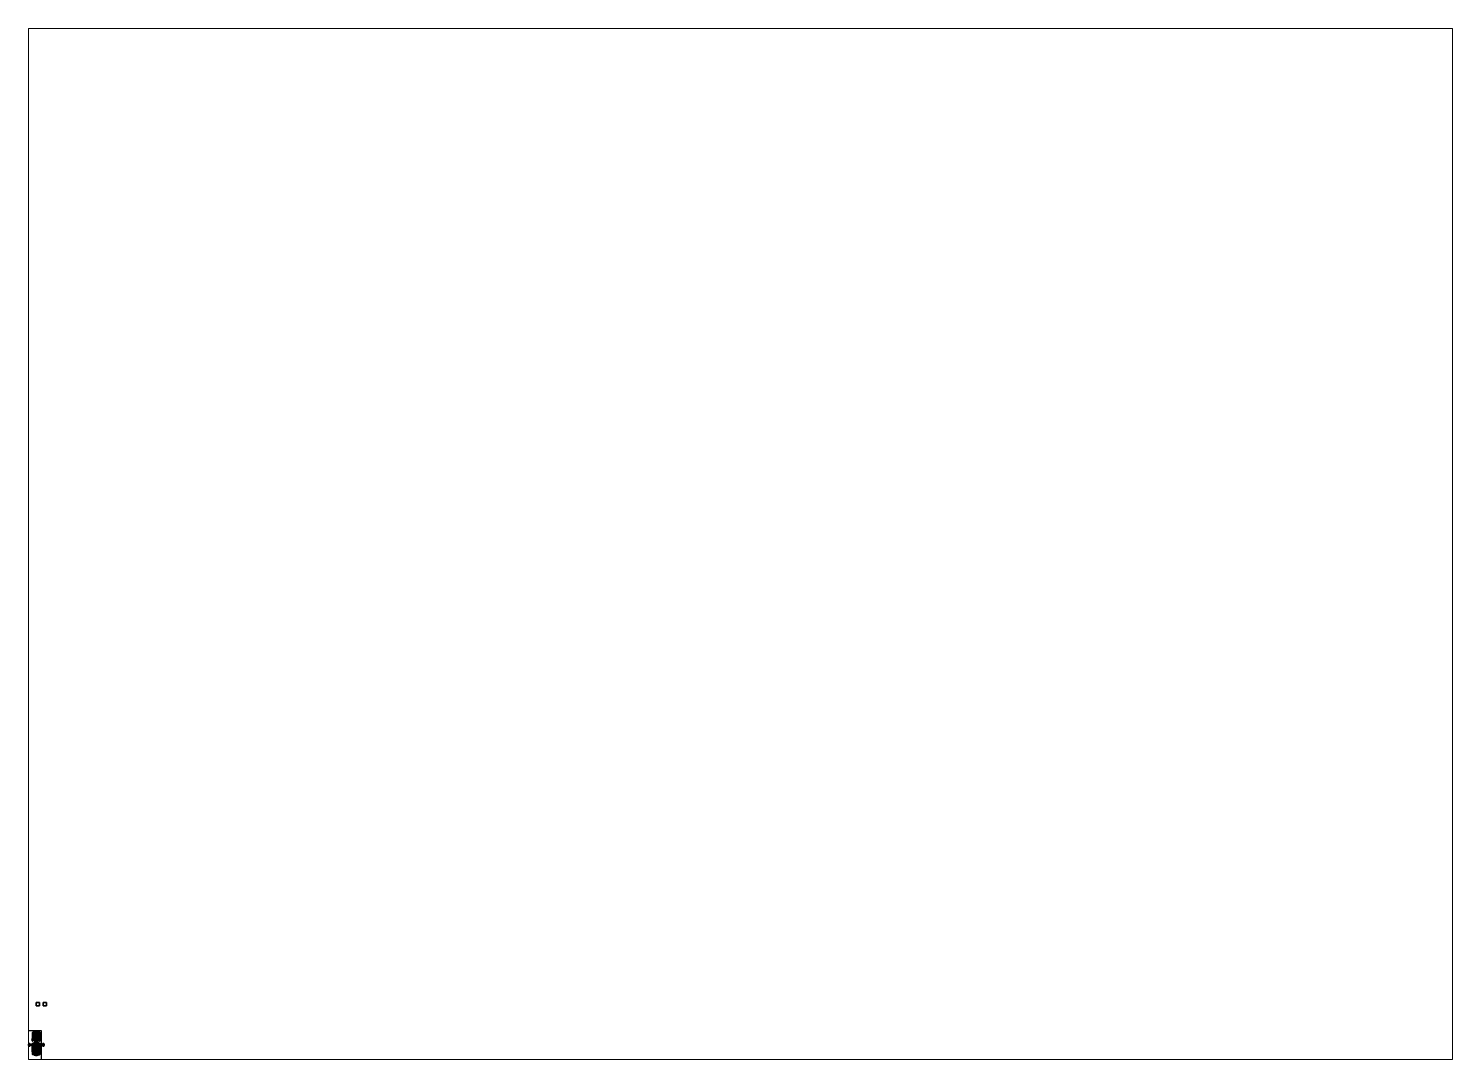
# Paper-space layout 'Layout1' of a CAD drawing. Header units: millimetres. Extents: x 28 to 251, y 20 to 181.
# The model-space entities are those that its viewports show. They can reach past a viewport. Long polylines and large blocks are cut down to what shows.
import ezdxf

# ---------------------------------------------------------------- set-up
doc = ezdxf.new("R2010")
doc.units = ezdxf.units.MM
for name, color, linetype in [('drawing', 9, 'Continuous'), ('f2', 8, 'Continuous'), ('foldables', 8, 'Continuous'), ('gun', 1, 'Continuous'), ('mudguards', 6, 'Continuous'), ('sleeve', 5, 'Continuous'), ('supports', 5, 'Continuous'), ('turret', 2, 'Continuous'), ('wheels', 2, 'Continuous')]:
    doc.layers.add(name, color=color, linetype=linetype)
picture_1 = doc.add_image_def('image1.gif', size_in_pixel=(980, 444))

msp = doc.modelspace()

# ---------------------------------------------------------------- linework, layer by layer
for points in [[(1, 11.77, 1), (1, 11.77), (0, 11.77), (0, 11.77, 1)], [(1, 11.77), (1, 10.77), (0, 10.77), (0, 11.77)], [(0, 11.77), (0, 10.77), (0, 10.77, 1), (0, 11.77, 1)], [(0, 11.77, 1), (0, 10.77, 1), (1, 10.77, 1), (1, 11.77, 1)], [(0, 10.77, 1), (0, 10.77), (1, 10.77), (1, 10.77, 1)], [(1, 10.77, 1), (1, 10.77), (1, 11.77), (1, 11.77, 1)], [(3, 11.77), (3, 10.77), (2, 10.77), (2, 11.77)], [(2, 11.77), (2, 10.77), (3, 10.77), (3, 11.77)], [(-1.15, 0.72, 1.44), (-1.15, 0.6, 1.44), (-0.95, 0.72, 1.44), (-1.05, 0.78, 1.44)], [(-1.05, 0.78, 0.72), (-0.95, 0.72, 0.72), (-0.95, 0.6, 0.72), (-1.15, 0.72, 0.72)], [(-1.05, 0.78, 0.72), (-1.15, 0.72, 0.72), (-1.15, 0.72, 1.44), (-1.05, 0.78, 1.44)], [(-1.15, 0.6, 1.44), (-1.05, 0.54, 1.44), (-0.95, 0.6, 1.44), (-0.95, 0.72, 1.44)], [(-1.15, 0.72, 0.72), (-0.95, 0.6, 0.72), (-1.05, 0.54, 0.72), (-1.15, 0.6, 0.72)], [(-1.15, 0.72, 0.72), (-1.15, 0.6, 0.72), (-1.15, 0.6, 1.44), (-1.15, 0.72, 1.44)], [(-1.15, 0.6, 0.72), (-1.05, 0.54, 0.72), (-1.05, 0.54, 1.44), (-1.15, 0.6, 1.44)], [(-1.1, 1.08, 0.95), (-1.11, 0.88, 0.95), (-1.11, 0.88, 2.45), (-1.1, 1.08, 2.45)], [(1.1, 1.08, 0.95), (1.11, 0.88, 0.95), (-1.11, 0.88, 0.95), (-1.1, 1.08, 0.95)], [(-1.1, 1.08, 2.45), (-1.11, 0.88, 2.45), (-1.1, 0.88, 2.49), (-1.09, 1.08, 2.49)], [(-1.11, 0.88, 0.95), (-1.11, 0.81, 0.95), (-1.11, 0.81, 2.45), (-1.11, 0.88, 2.45)], [(1.11, 0.88, 0.95), (1.11, 0.81, 0.95), (-1.11, 0.81, 0.95), (-1.11, 0.88, 0.95)], [(-1.11, 0.88, 2.45), (-1.11, 0.81, 2.45), (-1.1, 0.81, 2.49), (-1.1, 0.88, 2.49)], [(-1.11, 0.81, 2.45), (-1.11, 0.81, 0.95), (1.11, 0.81, 0.95), (1.11, 0.81, 2.45)], [(-1.1, 0.81, 2.49), (-1.11, 0.81, 2.45), (1.11, 0.81, 2.45), (1.1, 0.81, 2.49)], [(-1.05, 1.51, 0.95), (-1.1, 1.08, 0.95), (-1.1, 1.08, 2.45), (-1.05, 1.51, 2.45)], [(1.05, 1.51, 0.95), (1.1, 1.08, 0.95), (-1.1, 1.08, 0.95), (-1.05, 1.51, 0.95)], [(-1.05, 1.51, 2.45), (-1.1, 1.08, 2.45), (-1.09, 1.08, 2.49), (-1.04, 1.51, 2.49)], [(-1.09, 1.08, 2.49), (-1.1, 0.88, 2.49), (-0.3, 0.88, 2.57), (-0.3, 1.08, 2.57)], [(-1.1, 0.88, 2.49), (-1.1, 0.81, 2.49), (-0.3, 0.81, 2.54), (-0.3, 0.88, 2.57)], [(-0.3, 0.81, 2.54), (-1.1, 0.81, 2.49), (1.1, 0.81, 2.49), (0.3, 0.81, 2.54)], [(-1.04, 1.51, 2.49), (-1.09, 1.08, 2.49), (-0.3, 1.08, 2.57), (-0.3, 1.51, 2.56)], [(-0.96, 1.84, 2.45), (-1.05, 1.51, 2.45), (-1.04, 1.51, 2.49), (-0.95, 1.84, 2.49)], [(0.96, 1.84, 2.45), (1.05, 1.51, 2.45), (-1.05, 1.51, 2.45), (-0.96, 1.84, 2.45)], [(-0.96, 1.76, 0.95), (-1.05, 1.51, 0.95), (-1.05, 1.51, 2.45), (-0.96, 1.76, 2.45)], [(0.96, 1.76, 0.95), (1.05, 1.51, 0.95), (-1.05, 1.51, 0.95), (-0.96, 1.76, 0.95)], [(-0.95, 0.72, 0.72), (-1.05, 0.78, 0.72), (-1.05, 0.78, 1.44), (-0.95, 0.72, 1.44)], [(-1.05, 0.54, 0.72), (-0.95, 0.6, 0.72), (-0.95, 0.6, 1.44), (-1.05, 0.54, 1.44)], [(-0.95, 1.84, 2.49), (-1.04, 1.51, 2.49), (-0.3, 1.51, 2.56), (-0.3, 1.76, 2.53)], [(-0.93, 1.84, 0.95), (-0.96, 1.76, 0.95), (-0.96, 1.76, 1.72), (-0.93, 1.84, 1.72)], [(0.93, 1.84, 0.95), (0.96, 1.76, 0.95), (-0.96, 1.76, 0.95), (-0.93, 1.84, 0.95)], [(0.95, 1.84, 2.49), (0.96, 1.84, 2.45), (-0.96, 1.84, 2.45), (-0.95, 1.84, 2.49)], [(0.96, 1.76, 2.45), (0.96, 1.76, 0.95), (-0.96, 1.76, 0.95), (-0.96, 1.76, 2.45)], [(0.3, 1.76, 2.53), (0.95, 1.84, 2.49), (-0.95, 1.84, 2.49), (-0.3, 1.76, 2.53)], [(-0.95, 0.6, 0.72), (-0.95, 0.72, 0.72), (-0.95, 0.72, 1.44), (-0.95, 0.6, 1.44)], [(-0.73, 0.72, 0.75), (-0.64, 0.72, 0.53), (-0.95, 0.72, 0.53), (-0.95, 0.72, 0.75)], [(-0.95, 0.6, 0.53), (-0.95, 0.72, 0.53), (-0.64, 0.72, 0.53), (-0.64, 0.6, 0.53)], [(-0.73, 0.6, 0.75), (-0.73, 0.72, 0.75), (-0.95, 0.72, 0.75), (-0.95, 0.6, 0.75)], [(-0.95, 0.6, 0.75), (-0.95, 0.6, 0.53), (-0.64, 0.6, 0.53), (-0.73, 0.6, 0.75)], [(-0.68, 2.71, 1.02), (-0.88, 2.71, 1.02), (-0.83, 2.71, 1.11), (-0.73, 2.71, 1.11)], [(-0.83, 2.71, 1.11), (-0.88, 2.71, 1.02), (-0.88, 2.59, 1.02), (-0.83, 2.43, 1.11)], [(-0.73, 2.71, 0.93), (-0.83, 2.71, 0.93), (-0.88, 2.71, 1.02), (-0.68, 2.71, 1.02)], [(-0.88, 2.71, 1.02), (-0.83, 2.71, 0.93), (-0.83, 2.67, 0.93), (-0.88, 2.59, 1.02)], [(-0.83, 2.71, 0.93), (-0.73, 2.71, 0.93), (-0.73, 2.67, 0.93), (-0.83, 2.67, 0.93)], [(-0.73, 2.71, 1.11), (-0.83, 2.71, 1.11), (-0.83, 2.43, 1.11), (-0.73, 2.43, 1.11)], [(-0.42, 2.77, 0.95), (-0.8, 1.84, 0.95), (-0.8, 1.84, 1.72), (-0.42, 2.77, 1.72)], [(0.42, 2.77, 0.95), (0.8, 1.84, 0.95), (-0.8, 1.84, 0.95), (-0.42, 2.77, 0.95)], [(-0.42, 2.77, 1.72), (-0.8, 1.84, 1.72), (-0.76, 1.84, 1.83), (-0.41, 2.77, 1.75)], [(-0.8, 1.84, 1.72), (-0.8, 1.76, 1.72), (-0.76, 1.76, 1.83), (-0.76, 1.84, 1.83)], [(-0.41, 2.77, 1.75), (-0.76, 1.84, 1.83), (-0.37, 1.84, 1.9), (-0.18, 2.77, 1.86)], [(-0.76, 1.84, 1.83), (-0.76, 1.76, 1.83), (-0.37, 1.76, 1.9), (-0.37, 1.84, 1.9)], [(-0.68, 2.71, 1.02), (-0.73, 2.71, 1.11), (-0.73, 2.43, 1.11), (-0.68, 2.59, 1.02)], [(-0.73, 2.71, 0.93), (-0.68, 2.71, 1.02), (-0.68, 2.59, 1.02), (-0.73, 2.67, 0.93)], [(-0.66, 0.72, 0.79), (-0.51, 0.72, 0.64), (-0.64, 0.72, 0.53), (-0.73, 0.72, 0.75)], [(-0.66, 0.6, 0.79), (-0.66, 0.72, 0.79), (-0.73, 0.72, 0.75), (-0.73, 0.6, 0.75)], [(-0.73, 0.6, 0.75), (-0.64, 0.6, 0.53), (-0.51, 0.6, 0.64), (-0.66, 0.6, 0.79)], [(-0.61, 0.72, 0.89), (-0.44, 0.72, 0.79), (-0.51, 0.72, 0.64), (-0.66, 0.72, 0.79)], [(-0.61, 0.6, 0.89), (-0.61, 0.72, 0.89), (-0.66, 0.72, 0.79), (-0.66, 0.6, 0.79)], [(-0.66, 0.6, 0.79), (-0.51, 0.6, 0.64), (-0.44, 0.6, 0.79), (-0.61, 0.6, 0.89)], [(-0.64, 0.6, 0.53), (-0.64, 0.72, 0.53), (-0.51, 0.72, 0.64), (-0.51, 0.6, 0.64)], [(-0.53, 0.72, 0.99), (-0.44, 0.72, 1), (-0.44, 0.72, 0.79), (-0.61, 0.72, 0.89)], [(-0.53, 0.6, 0.99), (-0.53, 0.72, 0.99), (-0.61, 0.72, 0.89), (-0.61, 0.6, 0.89)], [(-0.61, 0.6, 0.89), (-0.44, 0.6, 0.79), (-0.44, 0.6, 1), (-0.53, 0.6, 0.99)], [(-0.44, 0.6, 1), (-0.44, 0.72, 1), (-0.53, 0.72, 0.99), (-0.53, 0.6, 0.99)], [(-0.51, 0.6, 0.64), (-0.51, 0.72, 0.64), (-0.44, 0.72, 0.79), (-0.44, 0.6, 0.79)], [(-0.44, 2.97, 0.77), (-0.44, -3.66, 0.77), (-0.44, -3.66, 1.06), (-0.44, 2.97, 1.06)], [(-0.44, -3.66, 1.06), (-0.36, -3.66, 1.06), (-0.36, 2.97, 1.06), (-0.44, 2.97, 1.06)], [(-0.44, 2.97, 1.06), (-0.36, 2.97, 1.06), (-0.36, 2.97, 0.77), (-0.44, 2.97, 0.77)], [(-0.36, 2.97, 0.77), (-0.36, -3.66, 0.77), (-0.44, -3.66, 0.77), (-0.44, 2.97, 0.77)], [(-0.44, 0.81, 1.06), (-0.44, -0.1, 1.06), (-0.44, -0.1, 1.82), (-0.44, 0.81, 1.82)], [(-0.44, 0.81, 1.82), (-0.44, -0.1, 1.82), (0.44, -0.1, 1.82), (0.44, 0.81, 1.82)], [(0.44, 0.81, 1.06), (0.44, -0.1, 1.06), (-0.44, -0.1, 1.06), (-0.44, 0.81, 1.06)], [(-0.42, 2.91, 0.95), (-0.42, 2.77, 0.95), (-0.42, 2.77, 1.72), (-0.42, 2.91, 1.72)], [(0.42, 2.91, 1.72), (0.42, 2.91, 0.95), (-0.42, 2.91, 0.95), (-0.42, 2.91, 1.72)], [(0.42, 2.91, 0.95), (0.42, 2.77, 0.95), (-0.42, 2.77, 0.95), (-0.42, 2.91, 0.95)], [(-0.42, 2.91, 1.72), (-0.42, 2.77, 1.72), (-0.41, 2.77, 1.75), (-0.41, 2.91, 1.75)], [(0.41, 2.91, 1.75), (0.42, 2.91, 1.72), (-0.42, 2.91, 1.72), (-0.41, 2.91, 1.75)], [(0.18, 2.91, 1.86), (0.41, 2.91, 1.75), (-0.41, 2.91, 1.75), (-0.18, 2.91, 1.86)], [(-0.41, 2.91, 1.75), (-0.41, 2.77, 1.75), (-0.18, 2.77, 1.86), (-0.18, 2.91, 1.86)], [(-0.18, 2.77, 1.86), (-0.37, 1.84, 1.9), (0.37, 1.84, 1.9), (0.18, 2.77, 1.86)], [(-0.37, 1.84, 1.9), (-0.37, 1.76, 1.9), (0.37, 1.76, 1.9), (0.37, 1.84, 1.9)], [(-0.36, 2.97, 1.06), (-0.36, -3.66, 1.06), (-0.36, -3.66, 0.77), (-0.36, 2.97, 0.77)], [(-0.3, 1.76, 2.53), (-0.3, 1.51, 2.56), (0.3, 1.51, 2.56), (0.3, 1.76, 2.53)], [(-0.3, 1.51, 2.56), (-0.3, 1.08, 2.57), (0.3, 1.08, 2.57), (0.3, 1.51, 2.56)], [(-0.3, 1.08, 2.57), (-0.3, 0.88, 2.57), (0.3, 0.88, 2.57), (0.3, 1.08, 2.57)], [(-0.3, 0.88, 2.57), (-0.3, 0.81, 2.54), (0.3, 0.81, 2.54), (0.3, 0.88, 2.57)], [(-0.18, 2.91, 1.86), (-0.18, 2.77, 1.86), (0.18, 2.77, 1.86), (0.18, 2.91, 1.86)], [(0.18, 2.77, 1.86), (0.41, 2.77, 1.75), (0.41, 2.91, 1.75), (0.18, 2.91, 1.86)], [(0.37, 1.84, 1.9), (0.76, 1.84, 1.83), (0.41, 2.77, 1.75), (0.18, 2.77, 1.86)], [(0.3, 1.51, 2.56), (1.04, 1.51, 2.49), (0.95, 1.84, 2.49), (0.3, 1.76, 2.53)], [(0.3, 1.08, 2.57), (1.09, 1.08, 2.49), (1.04, 1.51, 2.49), (0.3, 1.51, 2.56)], [(0.3, 0.88, 2.57), (1.1, 0.88, 2.49), (1.09, 1.08, 2.49), (0.3, 1.08, 2.57)], [(0.3, 0.81, 2.54), (1.1, 0.81, 2.49), (1.1, 0.88, 2.49), (0.3, 0.88, 2.57)], [(0.44, 2.97, 0.77), (0.44, -3.66, 0.77), (0.36, -3.66, 0.77), (0.36, 2.97, 0.77)], [(0.36, -3.66, 1.06), (0.44, -3.66, 1.06), (0.44, 2.97, 1.06), (0.36, 2.97, 1.06)], [(0.36, 2.97, 0.77), (0.36, -3.66, 0.77), (0.36, -3.66, 1.06), (0.36, 2.97, 1.06)], [(0.36, 2.97, 1.06), (0.44, 2.97, 1.06), (0.44, 2.97, 0.77), (0.36, 2.97, 0.77)], [(0.37, 1.76, 1.9), (0.76, 1.76, 1.83), (0.76, 1.84, 1.83), (0.37, 1.84, 1.9)], [(0.41, 2.77, 1.75), (0.42, 2.77, 1.72), (0.42, 2.91, 1.72), (0.41, 2.91, 1.75)], [(0.76, 1.84, 1.83), (0.8, 1.84, 1.72), (0.42, 2.77, 1.72), (0.41, 2.77, 1.75)], [(0.42, 2.77, 1.72), (0.42, 2.77, 0.95), (0.42, 2.91, 0.95), (0.42, 2.91, 1.72)], [(0.8, 1.84, 1.72), (0.8, 1.84, 0.95), (0.42, 2.77, 0.95), (0.42, 2.77, 1.72)], [(0.44, 2.97, 1.06), (0.44, -3.66, 1.06), (0.44, -3.66, 0.77), (0.44, 2.97, 0.77)], [(0.44, -0.1, 1.82), (0.44, -0.1, 1.06), (0.44, 0.81, 1.06), (0.44, 0.81, 1.82)], [(0.66, 0.72, 0.79), (0.51, 0.72, 0.64), (0.44, 0.72, 0.79), (0.61, 0.72, 0.89)], [(0.51, 0.72, 0.64), (0.51, 0.6, 0.64), (0.44, 0.6, 0.79), (0.44, 0.72, 0.79)], [(0.61, 0.72, 0.89), (0.44, 0.72, 0.79), (0.44, 0.72, 1), (0.53, 0.72, 0.99)], [(0.44, 0.72, 1), (0.44, 0.6, 1), (0.53, 0.6, 0.99), (0.53, 0.72, 0.99)], [(0.61, 0.6, 0.89), (0.44, 0.6, 0.79), (0.51, 0.6, 0.64), (0.66, 0.6, 0.79)], [(0.53, 0.6, 0.99), (0.44, 0.6, 1), (0.44, 0.6, 0.79), (0.61, 0.6, 0.89)], [(0.73, 0.72, 0.75), (0.64, 0.72, 0.53), (0.51, 0.72, 0.64), (0.66, 0.72, 0.79)], [(0.64, 0.72, 0.53), (0.64, 0.6, 0.53), (0.51, 0.6, 0.64), (0.51, 0.72, 0.64)], [(0.66, 0.6, 0.79), (0.51, 0.6, 0.64), (0.64, 0.6, 0.53), (0.73, 0.6, 0.75)], [(0.53, 0.72, 0.99), (0.53, 0.6, 0.99), (0.61, 0.6, 0.89), (0.61, 0.72, 0.89)], [(0.61, 0.72, 0.89), (0.61, 0.6, 0.89), (0.66, 0.6, 0.79), (0.66, 0.72, 0.79)], [(0.95, 0.72, 0.75), (0.95, 0.72, 0.53), (0.64, 0.72, 0.53), (0.73, 0.72, 0.75)], [(0.95, 0.72, 0.53), (0.95, 0.6, 0.53), (0.64, 0.6, 0.53), (0.64, 0.72, 0.53)], [(0.73, 0.6, 0.75), (0.64, 0.6, 0.53), (0.95, 0.6, 0.53), (0.95, 0.6, 0.75)], [(0.66, 0.72, 0.79), (0.66, 0.6, 0.79), (0.73, 0.6, 0.75), (0.73, 0.72, 0.75)], [(0.73, 2.71, 1.11), (0.68, 2.71, 1.02), (0.68, 2.59, 1.02), (0.73, 2.43, 1.11)], [(0.68, 2.71, 1.02), (0.73, 2.71, 0.93), (0.73, 2.67, 0.93), (0.68, 2.59, 1.02)], [(0.88, 2.71, 1.02), (0.68, 2.71, 1.02), (0.73, 2.71, 1.11), (0.83, 2.71, 1.11)], [(0.83, 2.71, 0.93), (0.73, 2.71, 0.93), (0.68, 2.71, 1.02), (0.88, 2.71, 1.02)], [(0.83, 2.71, 1.11), (0.73, 2.71, 1.11), (0.73, 2.43, 1.11), (0.83, 2.43, 1.11)], [(0.73, 2.71, 0.93), (0.83, 2.71, 0.93), (0.83, 2.67, 0.93), (0.73, 2.67, 0.93)], [(0.73, 0.72, 0.75), (0.73, 0.6, 0.75), (0.95, 0.6, 0.75), (0.95, 0.72, 0.75)], [(0.76, 1.76, 1.83), (0.8, 1.76, 1.72), (0.8, 1.84, 1.72), (0.76, 1.84, 1.83)], [(0.88, 2.71, 1.02), (0.83, 2.71, 1.11), (0.83, 2.43, 1.11), (0.88, 2.59, 1.02)], [(0.83, 2.71, 0.93), (0.88, 2.71, 1.02), (0.88, 2.59, 1.02), (0.83, 2.67, 0.93)], [(0.96, 1.76, 1.72), (0.96, 1.76, 0.95), (0.93, 1.84, 0.95), (0.93, 1.84, 1.72)], [(1.04, 1.51, 2.49), (1.05, 1.51, 2.45), (0.96, 1.84, 2.45), (0.95, 1.84, 2.49)], [(1.05, 0.78, 0.72), (0.95, 0.72, 0.72), (0.95, 0.72, 1.44), (1.05, 0.78, 1.44)], [(1.05, 0.78, 0.72), (1.15, 0.72, 0.72), (1.15, 0.6, 0.72), (0.95, 0.72, 0.72)], [(0.95, 0.72, 1.44), (0.95, 0.6, 1.44), (1.15, 0.72, 1.44), (1.05, 0.78, 1.44)], [(0.95, 0.72, 0.72), (0.95, 0.6, 0.72), (0.95, 0.6, 1.44), (0.95, 0.72, 1.44)], [(0.95, 0.72, 0.72), (1.15, 0.6, 0.72), (1.05, 0.54, 0.72), (0.95, 0.6, 0.72)], [(0.95, 0.6, 1.44), (1.05, 0.54, 1.44), (1.15, 0.6, 1.44), (1.15, 0.72, 1.44)], [(0.95, 0.6, 0.72), (1.05, 0.54, 0.72), (1.05, 0.54, 1.44), (0.95, 0.6, 1.44)], [(1.05, 1.51, 2.45), (1.05, 1.51, 0.95), (0.96, 1.76, 0.95), (0.96, 1.76, 2.45)], [(1.09, 1.08, 2.49), (1.1, 1.08, 2.45), (1.05, 1.51, 2.45), (1.04, 1.51, 2.49)], [(1.1, 1.08, 2.45), (1.1, 1.08, 0.95), (1.05, 1.51, 0.95), (1.05, 1.51, 2.45)], [(1.15, 0.72, 0.72), (1.05, 0.78, 0.72), (1.05, 0.78, 1.44), (1.15, 0.72, 1.44)], [(1.05, 0.54, 0.72), (1.15, 0.6, 0.72), (1.15, 0.6, 1.44), (1.05, 0.54, 1.44)], [(1.1, 0.88, 2.49), (1.11, 0.88, 2.45), (1.1, 1.08, 2.45), (1.09, 1.08, 2.49)], [(1.11, 0.88, 2.45), (1.11, 0.88, 0.95), (1.1, 1.08, 0.95), (1.1, 1.08, 2.45)], [(1.1, 0.81, 2.49), (1.11, 0.81, 2.45), (1.11, 0.88, 2.45), (1.1, 0.88, 2.49)], [(1.11, 0.81, 2.45), (1.11, 0.81, 0.95), (1.11, 0.88, 0.95), (1.11, 0.88, 2.45)], [(1.15, 0.6, 0.72), (1.15, 0.72, 0.72), (1.15, 0.72, 1.44), (1.15, 0.6, 1.44)], [(-1.2, -0.51, 1.27), (1.2, -0.51, 1.27), (0.95, -0.34, 1.27), (-0.95, -0.34, 1.27)], [(0.95, -0.34, 1.23), (1.2, -0.51, 1.23), (-1.2, -0.51, 1.23), (-0.95, -0.34, 1.23)], [(-0.95, -0.34, 1.23), (-1.2, -0.51, 1.23), (-1.2, -0.51, 1.27), (-0.95, -0.34, 1.27)], [(-1.2, -0.68, 1.27), (1.2, -0.68, 1.27), (1.2, -0.51, 1.27), (-1.2, -0.51, 1.27)], [(1.2, -0.51, 1.23), (1.2, -0.68, 1.23), (-1.2, -0.68, 1.23), (-1.2, -0.51, 1.23)], [(-1.2, -0.51, 1.23), (-1.2, -0.68, 1.23), (-1.2, -0.68, 1.27), (-1.2, -0.51, 1.27)], [(-1.2, -0.68, 1.23), (1.2, -0.68, 1.23), (1.2, -0.68, 1.27), (-1.2, -0.68, 1.27)], [(-1.2, -2.96, 1.27), (1.2, -2.96, 1.27), (1.2, -0.99, 1.27), (-1.2, -0.99, 1.27)], [(1.2, -0.99, 1.23), (1.2, -2.96, 1.23), (-1.2, -2.96, 1.23), (-1.2, -0.99, 1.23)], [(-1.2, -0.99, 1.27), (1.2, -0.99, 1.27), (1.2, -0.99, 1.23), (-1.2, -0.99, 1.23)], [(-1.2, -0.99, 1.23), (-1.2, -2.96, 1.23), (-1.2, -2.96, 1.27), (-1.2, -0.99, 1.27)], [(-1.2, -2.96, 1.23), (-0.61, -2.96, 1.23), (-0.61, -2.96, 1.27), (-1.2, -2.96, 1.27)], [(-0.93, -3.26, 0.72), (-1.03, -3.32, 0.72), (-1.03, -3.32, 1.44), (-0.93, -3.26, 1.44)], [(-0.93, -3.26, 0.72), (-0.83, -3.32, 0.72), (-0.83, -3.44, 0.72), (-1.03, -3.32, 0.72)], [(-1.03, -3.32, 1.44), (-1.03, -3.44, 1.44), (-0.83, -3.32, 1.44), (-0.93, -3.26, 1.44)], [(-1.03, -3.32, 0.72), (-1.03, -3.44, 0.72), (-1.03, -3.44, 1.44), (-1.03, -3.32, 1.44)], [(-1.03, -3.32, 0.72), (-0.83, -3.44, 0.72), (-0.93, -3.5, 0.72), (-1.03, -3.44, 0.72)], [(-1.03, -3.44, 1.44), (-0.93, -3.5, 1.44), (-0.83, -3.44, 1.44), (-0.83, -3.32, 1.44)], [(-1.03, -3.44, 0.72), (-0.93, -3.5, 0.72), (-0.93, -3.5, 1.44), (-1.03, -3.44, 1.44)], [(0.55, -0.16, 1.23), (0.95, -0.34, 1.23), (-0.95, -0.34, 1.23), (-0.55, -0.16, 1.23)], [(-0.95, -0.34, 1.27), (0.95, -0.34, 1.27), (0.55, -0.16, 1.27), (-0.55, -0.16, 1.27)], [(-0.55, -0.16, 1.23), (-0.95, -0.34, 1.23), (-0.95, -0.34, 1.27), (-0.55, -0.16, 1.27)], [(-0.83, -3.32, 0.72), (-0.93, -3.26, 0.72), (-0.93, -3.26, 1.44), (-0.83, -3.32, 1.44)], [(-0.93, -3.5, 0.72), (-0.83, -3.44, 0.72), (-0.83, -3.44, 1.44), (-0.93, -3.5, 1.44)], [(-0.83, -3.44, 0.72), (-0.83, -3.32, 0.72), (-0.83, -3.32, 1.44), (-0.83, -3.44, 1.44)], [(-0.73, -3.32, 0.75), (-0.64, -3.32, 0.53), (-0.83, -3.32, 0.53), (-0.83, -3.32, 0.75)], [(-0.83, -3.44, 0.53), (-0.83, -3.32, 0.53), (-0.64, -3.32, 0.53), (-0.64, -3.44, 0.53)], [(-0.73, -3.44, 0.75), (-0.73, -3.32, 0.75), (-0.83, -3.32, 0.75), (-0.83, -3.44, 0.75)], [(-0.83, -3.44, 0.75), (-0.83, -3.44, 0.53), (-0.64, -3.44, 0.53), (-0.73, -3.44, 0.75)], [(-0.66, -3.32, 0.79), (-0.51, -3.32, 0.64), (-0.64, -3.32, 0.53), (-0.73, -3.32, 0.75)], [(-0.66, -3.44, 0.79), (-0.66, -3.32, 0.79), (-0.73, -3.32, 0.75), (-0.73, -3.44, 0.75)], [(-0.73, -3.44, 0.75), (-0.64, -3.44, 0.53), (-0.51, -3.44, 0.64), (-0.66, -3.44, 0.79)], [(-0.61, -3.32, 0.89), (-0.44, -3.32, 0.79), (-0.51, -3.32, 0.64), (-0.66, -3.32, 0.79)], [(-0.61, -3.44, 0.89), (-0.61, -3.32, 0.89), (-0.66, -3.32, 0.79), (-0.66, -3.44, 0.79)], [(-0.66, -3.44, 0.79), (-0.51, -3.44, 0.64), (-0.44, -3.44, 0.79), (-0.61, -3.44, 0.89)], [(-0.64, -3.44, 0.53), (-0.64, -3.32, 0.53), (-0.51, -3.32, 0.64), (-0.51, -3.44, 0.64)], [(0.61, -2.96, 1.23), (0.61, -3.92, 1.23), (-0.61, -3.92, 1.23), (-0.61, -2.96, 1.23)], [(-0.61, -3.92, 1.27), (0.61, -3.92, 1.27), (0.61, -2.96, 1.27), (-0.61, -2.96, 1.27)], [(-0.61, -2.96, 1.23), (-0.61, -3.92, 1.23), (-0.61, -3.92, 1.27), (-0.61, -2.96, 1.27)], [(-0.53, -3.44, 0.99), (-0.53, -3.32, 0.99), (-0.61, -3.32, 0.89), (-0.61, -3.44, 0.89)], [(-0.53, -3.32, 0.99), (-0.44, -3.32, 1), (-0.44, -3.32, 0.79), (-0.61, -3.32, 0.89)], [(-0.61, -3.44, 0.89), (-0.44, -3.44, 0.79), (-0.44, -3.44, 1), (-0.53, -3.44, 0.99)], [(-0.23, -4.01, 1.27), (0.23, -4.01, 1.27), (0.61, -3.92, 1.27), (-0.61, -3.92, 1.27)], [(0.61, -3.92, 1.23), (0.23, -4.01, 1.23), (-0.23, -4.01, 1.23), (-0.61, -3.92, 1.23)], [(-0.61, -3.92, 1.23), (-0.23, -4.01, 1.23), (-0.23, -4.01, 1.27), (-0.61, -3.92, 1.27)], [(-0.55, -0.16, 1.27), (0.55, -0.16, 1.27), (0.39, -0.12, 1.27), (-0.39, -0.12, 1.27)], [(0.39, -0.12, 1.23), (0.55, -0.16, 1.23), (-0.55, -0.16, 1.23), (-0.39, -0.12, 1.23)], [(-0.39, -0.12, 1.23), (-0.55, -0.16, 1.23), (-0.55, -0.16, 1.27), (-0.39, -0.12, 1.27)], [(-0.44, -3.44, 1), (-0.44, -3.32, 1), (-0.53, -3.32, 0.99), (-0.53, -3.44, 0.99)], [(-0.51, -3.44, 0.64), (-0.51, -3.32, 0.64), (-0.44, -3.32, 0.79), (-0.44, -3.44, 0.79)], [(-0.44, -0.1, 1.82), (-0.44, -0.1, 1.06), (0.44, -0.1, 1.06), (0.44, -0.1, 1.82)], [(0.44, -0.12, 1.23), (0.44, -0.12, 1.06), (-0.44, -0.12, 1.06), (-0.44, -0.12, 1.23)], [(-0.44, -0.12, 1.06), (-0.44, -0.68, 1.06), (-0.44, -0.68, 1.23), (-0.44, -0.12, 1.23)], [(-0.44, -0.68, 1.23), (-0.44, -0.68, 1.06), (0.44, -0.68, 1.06), (0.44, -0.68, 1.23)], [(-0.44, -1.03, 1.06), (-0.44, -3.62, 1.06), (-0.44, -3.62, 1.23), (-0.44, -1.03, 1.23)], [(0.44, -1.03, 1.23), (0.44, -1.03, 1.06), (-0.44, -1.03, 1.06), (-0.44, -1.03, 1.23)], [(-0.44, -3.62, 1.23), (-0.44, -3.62, 1.06), (0.44, -3.62, 1.06), (0.44, -3.62, 1.23)], [(-0.44, -3.66, 0.77), (-0.36, -3.66, 0.77), (-0.36, -3.66, 1.06), (-0.44, -3.66, 1.06)], [(-0.29, -1.82, 1.27), (-0.41, -2.11, 1.27), (-0.28, -2.11, 1.85), (-0.2, -1.91, 1.85)], [(-0.41, -2.11, 1.27), (-0.29, -2.4, 1.27), (-0.2, -2.31, 1.85), (-0.28, -2.11, 1.85)], [(-0.39, -0.12, 1.27), (0.39, -0.12, 1.27), (0.39, -0.12, 1.23), (-0.39, -0.12, 1.23)], [(0.36, -0.12, 1.06), (0.36, -0.68, 1.06), (-0.36, -0.68, 1.06), (-0.36, -0.12, 1.06)], [(0.36, -1.03, 1.06), (0.36, -3.62, 1.06), (-0.36, -3.62, 1.06), (-0.36, -1.03, 1.06)], [(0, -1.68, 1.27), (-0.29, -1.82, 1.27), (-0.2, -1.91, 1.85), (0, -1.83, 1.85)], [(-0.29, -2.4, 1.27), (0, -2.52, 1.27), (0, -2.39, 1.85), (-0.2, -2.31, 1.85)], [(-0.23, -4.01, 1.23), (0.23, -4.01, 1.23), (0.23, -4.01, 1.27), (-0.23, -4.01, 1.27)], [(-0.02, -3.5, 0.83), (-0.02, -3.76, 0.83), (-0.02, -3.72, 0.88), (-0.02, -3.5, 0.98)], [(-0.02, -3.5, 0.98), (-0.02, -3.72, 0.88), (0.02, -3.72, 0.88), (0.02, -3.5, 0.98)], [(0.02, -3.5, 0.83), (0.02, -3.76, 0.83), (-0.02, -3.76, 0.83), (-0.02, -3.5, 0.83)], [(-0.02, -3.72, 0.88), (-0.02, -3.75, 0.9), (0.02, -3.75, 0.9), (0.02, -3.72, 0.88)], [(-0.02, -3.76, 0.83), (-0.02, -3.79, 0.86), (-0.02, -3.75, 0.9), (-0.02, -3.72, 0.88)], [(-0.02, -3.74, 0.94), (-0.02, -3.76, 0.94), (0.02, -3.76, 0.94), (0.02, -3.74, 0.94)], [(-0.02, -3.79, 0.91), (-0.02, -3.76, 0.94), (-0.02, -3.74, 0.94), (-0.02, -3.75, 0.92)], [(-0.02, -3.75, 0.92), (-0.02, -3.74, 0.94), (0.02, -3.74, 0.94), (0.02, -3.75, 0.92)], [(-0.02, -3.79, 0.86), (-0.02, -3.79, 0.91), (-0.02, -3.75, 0.92), (-0.02, -3.75, 0.9)], [(-0.02, -3.75, 0.9), (-0.02, -3.75, 0.92), (0.02, -3.75, 0.92), (0.02, -3.75, 0.9)], [(0.02, -3.76, 0.83), (0.02, -3.79, 0.86), (-0.02, -3.79, 0.86), (-0.02, -3.76, 0.83)], [(0.02, -3.79, 0.91), (0.02, -3.76, 0.94), (-0.02, -3.76, 0.94), (-0.02, -3.79, 0.91)], [(0.02, -3.79, 0.86), (0.02, -3.79, 0.91), (-0.02, -3.79, 0.91), (-0.02, -3.79, 0.86)], [(0.29, -1.82, 1.27), (0, -1.68, 1.27), (0, -1.83, 1.85), (0.2, -1.91, 1.85)], [(0, -2.52, 1.27), (0.29, -2.4, 1.27), (0.2, -2.31, 1.85), (0, -2.39, 1.85)], [(0.02, -3.72, 0.88), (0.02, -3.76, 0.83), (0.02, -3.5, 0.83), (0.02, -3.5, 0.98)], [(0.02, -3.75, 0.9), (0.02, -3.79, 0.86), (0.02, -3.76, 0.83), (0.02, -3.72, 0.88)], [(0.02, -3.74, 0.94), (0.02, -3.76, 0.94), (0.02, -3.79, 0.91), (0.02, -3.75, 0.92)], [(0.02, -3.75, 0.92), (0.02, -3.79, 0.91), (0.02, -3.79, 0.86), (0.02, -3.75, 0.9)], [(0.41, -2.11, 1.27), (0.29, -1.82, 1.27), (0.2, -1.91, 1.85), (0.28, -2.11, 1.85)], [(0.29, -2.4, 1.27), (0.41, -2.11, 1.27), (0.28, -2.11, 1.85), (0.2, -2.31, 1.85)], [(0.61, -3.92, 1.27), (0.23, -4.01, 1.27), (0.23, -4.01, 1.23), (0.61, -3.92, 1.23)], [(0.36, -3.66, 0.77), (0.44, -3.66, 0.77), (0.44, -3.66, 1.06), (0.36, -3.66, 1.06)], [(0.39, -0.12, 1.27), (0.55, -0.16, 1.27), (0.55, -0.16, 1.23), (0.39, -0.12, 1.23)], [(0.44, -0.68, 1.23), (0.44, -0.68, 1.06), (0.44, -0.12, 1.06), (0.44, -0.12, 1.23)], [(0.44, -3.62, 1.23), (0.44, -3.62, 1.06), (0.44, -1.03, 1.06), (0.44, -1.03, 1.23)], [(0.66, -3.32, 0.79), (0.51, -3.32, 0.64), (0.44, -3.32, 0.79), (0.61, -3.32, 0.89)], [(0.51, -3.32, 0.64), (0.51, -3.44, 0.64), (0.44, -3.44, 0.79), (0.44, -3.32, 0.79)], [(0.61, -3.32, 0.89), (0.44, -3.32, 0.79), (0.44, -3.32, 1), (0.53, -3.32, 0.99)], [(0.44, -3.32, 1), (0.44, -3.44, 1), (0.53, -3.44, 0.99), (0.53, -3.32, 0.99)], [(0.61, -3.44, 0.89), (0.44, -3.44, 0.79), (0.51, -3.44, 0.64), (0.66, -3.44, 0.79)], [(0.53, -3.44, 0.99), (0.44, -3.44, 1), (0.44, -3.44, 0.79), (0.61, -3.44, 0.89)], [(0.73, -3.32, 0.75), (0.64, -3.32, 0.53), (0.51, -3.32, 0.64), (0.66, -3.32, 0.79)], [(0.64, -3.32, 0.53), (0.64, -3.44, 0.53), (0.51, -3.44, 0.64), (0.51, -3.32, 0.64)], [(0.66, -3.44, 0.79), (0.51, -3.44, 0.64), (0.64, -3.44, 0.53), (0.73, -3.44, 0.75)], [(0.53, -3.32, 0.99), (0.53, -3.44, 0.99), (0.61, -3.44, 0.89), (0.61, -3.32, 0.89)], [(0.55, -0.16, 1.27), (0.95, -0.34, 1.27), (0.95, -0.34, 1.23), (0.55, -0.16, 1.23)], [(0.61, -2.96, 1.27), (0.61, -3.92, 1.27), (0.61, -3.92, 1.23), (0.61, -2.96, 1.23)], [(0.61, -2.96, 1.23), (1.2, -2.96, 1.23), (1.2, -2.96, 1.27), (0.61, -2.96, 1.27)], [(0.61, -3.32, 0.89), (0.61, -3.44, 0.89), (0.66, -3.44, 0.79), (0.66, -3.32, 0.79)], [(0.83, -3.32, 0.75), (0.83, -3.32, 0.53), (0.64, -3.32, 0.53), (0.73, -3.32, 0.75)], [(0.83, -3.32, 0.53), (0.83, -3.44, 0.53), (0.64, -3.44, 0.53), (0.64, -3.32, 0.53)], [(0.73, -3.44, 0.75), (0.64, -3.44, 0.53), (0.83, -3.44, 0.53), (0.83, -3.44, 0.75)], [(0.66, -3.32, 0.79), (0.66, -3.44, 0.79), (0.73, -3.44, 0.75), (0.73, -3.32, 0.75)], [(0.73, -3.32, 0.75), (0.73, -3.44, 0.75), (0.83, -3.44, 0.75), (0.83, -3.32, 0.75)], [(0.93, -3.26, 0.72), (0.83, -3.32, 0.72), (0.83, -3.32, 1.44), (0.93, -3.26, 1.44)], [(0.93, -3.26, 0.72), (1.03, -3.32, 0.72), (1.03, -3.44, 0.72), (0.83, -3.32, 0.72)], [(0.83, -3.32, 1.44), (0.83, -3.44, 1.44), (1.03, -3.32, 1.44), (0.93, -3.26, 1.44)], [(0.83, -3.32, 0.72), (0.83, -3.44, 0.72), (0.83, -3.44, 1.44), (0.83, -3.32, 1.44)], [(0.83, -3.32, 0.72), (1.03, -3.44, 0.72), (0.93, -3.5, 0.72), (0.83, -3.44, 0.72)], [(0.83, -3.44, 1.44), (0.93, -3.5, 1.44), (1.03, -3.44, 1.44), (1.03, -3.32, 1.44)], [(0.83, -3.44, 0.72), (0.93, -3.5, 0.72), (0.93, -3.5, 1.44), (0.83, -3.44, 1.44)], [(1.03, -3.32, 0.72), (0.93, -3.26, 0.72), (0.93, -3.26, 1.44), (1.03, -3.32, 1.44)], [(0.93, -3.5, 0.72), (1.03, -3.44, 0.72), (1.03, -3.44, 1.44), (0.93, -3.5, 1.44)], [(0.95, -0.34, 1.27), (1.2, -0.51, 1.27), (1.2, -0.51, 1.23), (0.95, -0.34, 1.23)], [(1.03, -3.44, 0.72), (1.03, -3.32, 0.72), (1.03, -3.32, 1.44), (1.03, -3.44, 1.44)], [(1.2, -0.51, 1.27), (1.2, -0.68, 1.27), (1.2, -0.68, 1.23), (1.2, -0.51, 1.23)], [(1.2, -0.99, 1.27), (1.2, -2.96, 1.27), (1.2, -2.96, 1.23), (1.2, -0.99, 1.23)]]:
    msp.add_3dface(points)
at = {"layer": 'f2'}
for points in [[(0.22, -3.75, 1.27), (-0.19, -3.45, 1.27), (-0.42, -3.09, 1.27), (-0.25, -2.96, 1.27)], [(-0.42, -3.09, 1.31), (-0.19, -3.45, 1.31), (0.22, -3.75, 1.31), (-0.25, -2.96, 1.31)], [(-0.25, -2.96, 1.27), (-0.42, -3.09, 1.27), (-0.42, -3.09, 1.31), (-0.25, -2.96, 1.31)], [(-0.42, -3.09, 1.27), (-0.19, -3.45, 1.27), (-0.19, -3.45, 1.31), (-0.42, -3.09, 1.31)], [(0.61, -3.92, 1.27), (0.22, -3.75, 1.27), (-0.25, -2.96, 1.27), (0.61, -2.96, 1.27)], [(0.61, -2.96, 1.27), (-0.25, -2.96, 1.27), (-0.25, -2.96, 1.31), (0.61, -2.96, 1.31)], [(-0.25, -2.96, 1.31), (0.22, -3.75, 1.31), (0.61, -3.92, 1.31), (0.61, -2.96, 1.31)], [(0.22, -3.75, 1.31), (-0.19, -3.45, 1.31), (-0.19, -3.45, 1.27), (0.22, -3.75, 1.27)], [(0.61, -3.92, 1.31), (0.22, -3.75, 1.31), (0.22, -3.75, 1.27), (0.61, -3.92, 1.27)], [(0.48, -2.64, 1.27), (0.41, -2.39, 1.27), (0.41, -1.77, 1.27), (0.43, -1.68, 1.27)], [(0.43, -1.68, 1.27), (0.41, -1.77, 1.27), (0.41, -1.77, 1.31), (0.43, -1.68, 1.31)], [(0.41, -1.77, 1.31), (0.41, -2.39, 1.31), (0.48, -2.64, 1.31), (0.43, -1.68, 1.31)], [(0.41, -1.77, 1.27), (0.41, -2.39, 1.27), (0.41, -2.39, 1.31), (0.41, -1.77, 1.31)], [(0.48, -2.64, 1.31), (0.41, -2.39, 1.31), (0.41, -2.39, 1.27), (0.48, -2.64, 1.27)], [(0.61, -2.96, 1.27), (0.48, -2.64, 1.27), (0.43, -1.68, 1.27), (0.53, -1.34, 1.27)], [(0.43, -1.68, 1.31), (0.48, -2.64, 1.31), (0.61, -2.96, 1.31), (0.53, -1.34, 1.31)], [(0.61, -2.96, 1.31), (0.48, -2.64, 1.31), (0.48, -2.64, 1.27), (0.61, -2.96, 1.27)], [(0.53, -1.34, 1.31), (0.61, -2.96, 1.31), (0.71, -2.96, 1.31), (0.71, -0.99, 1.31)], [(0.71, -0.99, 1.27), (0.53, -1.34, 1.27), (0.53, -1.34, 1.31), (0.71, -0.99, 1.31)], [(0.71, -2.96, 1.27), (0.61, -2.96, 1.27), (0.53, -1.34, 1.27), (0.71, -0.99, 1.27)], [(0.88, -2.96, 1.27), (0.7, -3.11, 1.27), (0.61, -2.96, 1.27), (0.88, -2.96, 1.27)], [(0.61, -2.96, 1.31), (0.7, -3.11, 1.31), (0.88, -2.96, 1.31)], [(0.61, -2.96, 1.31), (0.61, -3.92, 1.31), (0.61, -3.92, 1.27), (0.61, -2.96, 1.27)], [(0.61, -2.96, 1.27), (0.7, -3.11, 1.27), (0.7, -3.11, 1.31), (0.61, -2.96, 1.31)], [(0.88, -2.96, 1.31), (0.7, -3.11, 1.31), (0.7, -3.11, 1.27), (0.88, -2.96, 1.27)], [(1.2, -2.96, 1.27), (0.71, -2.96, 1.27), (0.71, -0.99, 1.27), (1.2, -0.99, 1.27)], [(0.71, -0.99, 1.31), (0.71, -2.96, 1.31), (1.2, -2.96, 1.31), (1.2, -0.99, 1.31)], [(1.2, -0.99, 1.27), (0.71, -0.99, 1.27), (0.71, -0.99, 1.31), (1.2, -0.99, 1.31)], [(1.2, -2.96, 1.31), (0.88, -2.96, 1.31), (0.88, -2.96, 1.27), (1.2, -2.96, 1.27)], [(1.2, -0.99, 1.31), (1.2, -2.96, 1.31), (1.2, -2.96, 1.27), (1.2, -0.99, 1.27)]]:
    msp.add_3dface(points, dxfattribs=at)
at = {"layer": 'foldables'}
for points in [[(-1.2, -2.96, 1.31), (-0.71, -2.96, 1.31), (-0.71, -0.99, 1.31), (-1.2, -0.99, 1.31)], [(-1.2, -0.99, 1.27), (-1.2, -2.96, 1.27), (-1.2, -2.96, 1.31), (-1.2, -0.99, 1.31)], [(-1.2, -0.99, 1.31), (-0.71, -0.99, 1.31), (-0.71, -0.99, 1.27), (-1.2, -0.99, 1.27)], [(-0.71, -0.99, 1.27), (-0.71, -2.96, 1.27), (-1.2, -2.96, 1.27), (-1.2, -0.99, 1.27)], [(-1.2, -2.96, 1.27), (-0.88, -2.96, 1.27), (-0.88, -2.96, 1.31), (-1.2, -2.96, 1.31)], [(-0.88, -2.96, 1.31), (-0.7, -3.11, 1.31), (-0.61, -2.96, 1.31), (-0.88, -2.96, 1.31)], [(-0.61, -2.96, 1.27), (-0.7, -3.11, 1.27), (-0.88, -2.96, 1.27)], [(-0.88, -2.96, 1.27), (-0.7, -3.11, 1.27), (-0.7, -3.11, 1.31), (-0.88, -2.96, 1.31)], [(-0.71, -2.96, 1.31), (-0.61, -2.96, 1.31), (-0.53, -1.34, 1.31), (-0.71, -0.99, 1.31)], [(-0.53, -1.34, 1.27), (-0.61, -2.96, 1.27), (-0.71, -2.96, 1.27), (-0.71, -0.99, 1.27)], [(-0.71, -0.99, 1.31), (-0.53, -1.34, 1.31), (-0.53, -1.34, 1.27), (-0.71, -0.99, 1.27)], [(-0.61, -2.96, 1.31), (-0.7, -3.11, 1.31), (-0.7, -3.11, 1.27), (-0.61, -2.96, 1.27)], [(-0.43, -1.68, 1.27), (-0.48, -2.64, 1.27), (-0.61, -2.96, 1.27), (-0.53, -1.34, 1.27)], [(-0.61, -2.96, 1.31), (-0.48, -2.64, 1.31), (-0.43, -1.68, 1.31), (-0.53, -1.34, 1.31)], [(-0.61, -2.96, 1.27), (-0.48, -2.64, 1.27), (-0.48, -2.64, 1.31), (-0.61, -2.96, 1.31)], [(0.25, -2.96, 1.27), (-0.22, -3.75, 1.27), (-0.61, -3.92, 1.27), (-0.61, -2.96, 1.27)], [(-0.61, -3.92, 1.31), (-0.22, -3.75, 1.31), (0.25, -2.96, 1.31), (-0.61, -2.96, 1.31)], [(-0.61, -2.96, 1.31), (0.25, -2.96, 1.31), (0.25, -2.96, 1.27), (-0.61, -2.96, 1.27)], [(-0.61, -2.96, 1.27), (-0.61, -3.92, 1.27), (-0.61, -3.92, 1.31), (-0.61, -2.96, 1.31)], [(-0.61, -3.92, 1.27), (-0.22, -3.75, 1.27), (-0.22, -3.75, 1.31), (-0.61, -3.92, 1.31)], [(-0.48, -2.64, 1.31), (-0.41, -2.39, 1.31), (-0.41, -1.77, 1.31), (-0.43, -1.68, 1.31)], [(-0.41, -1.77, 1.27), (-0.41, -2.39, 1.27), (-0.48, -2.64, 1.27), (-0.43, -1.68, 1.27)], [(-0.48, -2.64, 1.27), (-0.41, -2.39, 1.27), (-0.41, -2.39, 1.31), (-0.48, -2.64, 1.31)], [(-0.43, -1.68, 1.31), (-0.41, -1.77, 1.31), (-0.41, -1.77, 1.27), (-0.43, -1.68, 1.27)], [(-0.41, -1.77, 1.31), (-0.41, -2.39, 1.31), (-0.41, -2.39, 1.27), (-0.41, -1.77, 1.27)], [(-0.22, -3.75, 1.31), (0.19, -3.45, 1.31), (0.42, -3.09, 1.31), (0.25, -2.96, 1.31)], [(0.42, -3.09, 1.27), (0.19, -3.45, 1.27), (-0.22, -3.75, 1.27), (0.25, -2.96, 1.27)], [(-0.22, -3.75, 1.27), (0.19, -3.45, 1.27), (0.19, -3.45, 1.31), (-0.22, -3.75, 1.31)], [(0.42, -3.09, 1.31), (0.19, -3.45, 1.31), (0.19, -3.45, 1.27), (0.42, -3.09, 1.27)], [(0.25, -2.96, 1.31), (0.42, -3.09, 1.31), (0.42, -3.09, 1.27), (0.25, -2.96, 1.27)]]:
    msp.add_3dface(points, dxfattribs=at)
at = {"layer": 'gun'}
for points in [[(-0.05, -0.03, 2.58), (-0.09, -0.03, 2.66), (-0.07, 1.59, 2.66), (-0.04, 1.59, 2.6)], [(-0.09, -0.03, 2.66), (-0.05, -0.03, 2.74), (-0.04, 1.59, 2.72), (-0.07, 1.59, 2.66)], [(-0.04, 1.67, 2.72), (-0.07, 1.67, 2.66), (-0.07, 1.59, 2.66), (-0.04, 1.59, 2.72)], [(-0.07, 1.67, 2.66), (-0.04, 1.67, 2.6), (-0.04, 1.59, 2.6), (-0.07, 1.59, 2.66)], [(0.07, 1.67, 2.66), (-0.07, 1.67, 2.66), (-0.04, 1.67, 2.72), (0.03, 1.67, 2.72)], [(0.03, 1.67, 2.6), (-0.04, 1.67, 2.6), (-0.07, 1.67, 2.66), (0.07, 1.67, 2.66)], [(-0.05, -0.03, 2.74), (0.04, -0.03, 2.74), (0.03, 1.59, 2.72), (-0.04, 1.59, 2.72)], [(-0.04, 1.67, 2.6), (0.03, 1.67, 2.6), (0.03, 1.59, 2.6), (-0.04, 1.59, 2.6)], [(0.04, -0.03, 2.58), (-0.05, -0.03, 2.58), (-0.04, 1.59, 2.6), (0.03, 1.59, 2.6)], [(0.03, 1.67, 2.72), (-0.04, 1.67, 2.72), (-0.04, 1.59, 2.72), (0.03, 1.59, 2.72)], [(0.03, 1.67, 2.6), (0.07, 1.67, 2.66), (0.07, 1.59, 2.66), (0.03, 1.59, 2.6)], [(0.04, -0.03, 2.74), (0.09, -0.03, 2.66), (0.07, 1.59, 2.66), (0.03, 1.59, 2.72)], [(0.07, 1.67, 2.66), (0.03, 1.67, 2.72), (0.03, 1.59, 2.72), (0.07, 1.59, 2.66)], [(0.09, -0.03, 2.66), (0.04, -0.03, 2.58), (0.03, 1.59, 2.6), (0.07, 1.59, 2.66)], [(-0.16, -2.92, 2.48), (-0.16, -3.37, 2.48), (-0.16, -3.37, 2.81), (-0.16, -2.92, 2.81)], [(-0.16, -2.92, 2.81), (-0.16, -3.37, 2.81), (0.16, -3.37, 2.81), (0.16, -2.92, 2.81)], [(0.16, -2.92, 2.81), (0.16, -2.92, 2.48), (-0.16, -2.92, 2.48), (-0.16, -2.92, 2.81)], [(-0.07, -2.92, 2.31), (-0.07, -3.37, 2.31), (-0.16, -3.37, 2.48), (-0.16, -2.92, 2.48)], [(0.16, -2.92, 2.48), (0.07, -2.92, 2.31), (-0.07, -2.92, 2.31), (-0.16, -2.92, 2.48)], [(-0.16, -3.12, 2.81), (-0.16, -3.21, 2.81), (-0.16, -3.21, 2.92), (-0.16, -3.12, 2.92)], [(-0.16, -3.12, 2.92), (-0.16, -3.21, 2.92), (0.16, -3.21, 2.92), (0.16, -3.12, 2.92)], [(0.16, -3.12, 2.92), (0.16, -3.12, 2.81), (-0.16, -3.12, 2.81), (-0.16, -3.12, 2.92)], [(-0.16, -3.21, 2.92), (-0.16, -3.21, 2.81), (0.16, -3.21, 2.81), (0.16, -3.21, 2.92)], [(-0.16, -3.37, 2.81), (-0.16, -3.37, 2.48), (0.16, -3.37, 2.48), (0.16, -3.37, 2.81)], [(-0.16, -3.37, 2.48), (-0.07, -3.37, 2.31), (0.07, -3.37, 2.31), (0.16, -3.37, 2.48)], [(-0.1, -1.61, 2.9), (-0.12, -1.61, 2.88), (-0.12, -3.12, 2.88), (-0.1, -3.12, 2.9)], [(-0.12, -1.61, 2.88), (-0.1, -1.61, 2.87), (-0.1, -3.12, 2.87), (-0.12, -3.12, 2.88)], [(-0.06, -0.14, 2.56), (-0.11, -0.14, 2.66), (-0.09, -0.03, 2.66), (-0.05, -0.03, 2.58)], [(-0.11, -0.14, 2.66), (-0.06, -0.14, 2.76), (-0.05, -0.03, 2.74), (-0.09, -0.03, 2.66)], [(-0.06, -0.14, 2.76), (-0.11, -0.14, 2.66), (-0.11, -2.92, 2.66), (-0.06, -2.92, 2.76)], [(-0.11, -0.14, 2.66), (-0.06, -0.14, 2.56), (-0.06, -2.92, 2.56), (-0.11, -2.92, 2.66)], [(-0.09, -1.61, 2.88), (-0.1, -1.61, 2.9), (-0.1, -3.12, 2.9), (-0.09, -3.12, 2.88)], [(-0.1, -1.61, 2.87), (-0.09, -1.61, 2.88), (-0.09, -3.12, 2.88), (-0.1, -3.12, 2.87)], [(0.07, -2.92, 2.31), (0.07, -3.37, 2.31), (-0.07, -3.37, 2.31), (-0.07, -2.92, 2.31)], [(-0.06, -0.14, 2.76), (0.05, -0.14, 2.76), (0.04, -0.03, 2.74), (-0.05, -0.03, 2.74)], [(-0.06, -0.14, 2.56), (0.05, -0.14, 2.56), (0.05, -2.92, 2.56), (-0.06, -2.92, 2.56)], [(0.05, -0.14, 2.56), (-0.06, -0.14, 2.56), (-0.05, -0.03, 2.58), (0.04, -0.03, 2.58)], [(0.05, -0.14, 2.76), (-0.06, -0.14, 2.76), (-0.06, -2.92, 2.76), (0.05, -2.92, 2.76)], [(0.05, -0.14, 2.76), (0.11, -0.14, 2.66), (0.09, -0.03, 2.66), (0.04, -0.03, 2.74)], [(0.11, -0.14, 2.66), (0.05, -0.14, 2.56), (0.04, -0.03, 2.58), (0.09, -0.03, 2.66)], [(0.05, -0.14, 2.56), (0.11, -0.14, 2.66), (0.11, -2.92, 2.66), (0.05, -2.92, 2.56)], [(0.11, -0.14, 2.66), (0.05, -0.14, 2.76), (0.05, -2.92, 2.76), (0.11, -2.92, 2.66)], [(0.16, -3.37, 2.48), (0.07, -3.37, 2.31), (0.07, -2.92, 2.31), (0.16, -2.92, 2.48)], [(0.1, -1.61, 2.9), (0.09, -1.61, 2.88), (0.09, -3.12, 2.88), (0.1, -3.12, 2.9)], [(0.09, -1.61, 2.88), (0.1, -1.61, 2.87), (0.1, -3.12, 2.87), (0.09, -3.12, 2.88)], [(0.12, -1.61, 2.88), (0.1, -1.61, 2.9), (0.1, -3.12, 2.9), (0.12, -3.12, 2.88)], [(0.1, -1.61, 2.87), (0.12, -1.61, 2.88), (0.12, -3.12, 2.88), (0.1, -3.12, 2.87)], [(0.16, -3.37, 2.81), (0.16, -3.37, 2.48), (0.16, -2.92, 2.48), (0.16, -2.92, 2.81)], [(0.16, -3.21, 2.92), (0.16, -3.21, 2.81), (0.16, -3.12, 2.81), (0.16, -3.12, 2.92)]]:
    msp.add_3dface(points, dxfattribs=at)
at = {"layer": 'mudguards'}
for points in [[(-1.03, 2.85, 0.78), (-1.05, 2.76, 0.84), (-1.14, 2.68, 0.74), (-1.12, 2.8, 0.62)], [(-1.12, 2.8, 0.62), (-1.14, 2.68, 0.74), (-1.05, 2.76, 0.84), (-1.03, 2.85, 0.78)], [(-1.14, 2.68, 0.74), (-1.14, 2.53, 0.95), (-1.1, 2.56, 1.06), (-1.05, 2.76, 0.84)], [(-1.05, 2.76, 0.84), (-1.1, 2.56, 1.06), (-1.14, 2.53, 0.95), (-1.14, 2.68, 0.74)], [(-1.1, 2.56, 1.06), (-1.1, 2.29, 1.16), (-1.14, 2.29, 1.07), (-1.14, 2.53, 0.95)], [(-1.14, 2.53, 0.95), (-1.14, 2.29, 1.07), (-1.1, 2.29, 1.16), (-1.1, 2.56, 1.06)], [(-1.14, 2.29, 1.07), (-1.14, 2.02, 1.07), (-1.1, 2.02, 1.16), (-1.1, 2.29, 1.16)], [(-1.1, 2.29, 1.16), (-1.1, 2.02, 1.16), (-1.14, 2.02, 1.07), (-1.14, 2.29, 1.07)], [(-1.14, 2.02, 1.07), (-1.14, 1.75, 0.94), (-1.1, 1.75, 1.05), (-1.1, 2.02, 1.16)], [(-1.1, 2.02, 1.16), (-1.1, 1.75, 1.05), (-1.14, 1.75, 0.94), (-1.14, 2.02, 1.07)], [(-1.1, 1.75, 1.05), (-1.1, 1.6, 0.92), (-1.14, 1.64, 0.79), (-1.14, 1.75, 0.94)], [(-1.14, 1.75, 0.94), (-1.14, 1.64, 0.79), (-1.1, 1.6, 0.92), (-1.1, 1.75, 1.05)], [(-1.1, 1.6, 0.92), (-1.1, 1.54, 0.79), (-1.14, 1.58, 0.53), (-1.14, 1.64, 0.79)], [(-1.14, 1.64, 0.79), (-1.14, 1.58, 0.53), (-1.1, 1.54, 0.79), (-1.1, 1.6, 0.92)], [(-1.14, 1.58, 0.53), (-1.14, 1.5, 0.49), (-1.1, 1.5, 0.59), (-1.1, 1.54, 0.79)], [(-1.1, 1.54, 0.79), (-1.1, 1.5, 0.59), (-1.14, 1.5, 0.49), (-1.14, 1.58, 0.53)], [(-1.14, 1.5, 0.59), (-1.14, 0.97, 0.59), (-0.93, 0.97, 0.59), (-0.93, 1.5, 0.59)], [(-0.93, 1.5, 0.59), (-0.93, 0.97, 0.59), (-1.14, 0.97, 0.59), (-1.14, 1.5, 0.59)], [(-0.44, 0.97, 0.59), (-0.44, 0.97, 0.89), (-1.14, 0.97, 0.89), (-1.14, 0.97, 0.59)], [(-1.14, 0.97, 0.59), (-1.14, 0.97, 0.89), (-0.44, 0.97, 0.89), (-0.44, 0.97, 0.59)], [(-0.96, 2.95, 0.78), (-1.03, 2.85, 0.78), (-1.12, 2.8, 0.62), (-1.02, 2.95, 0.62)], [(-1.02, 2.95, 0.62), (-1.12, 2.8, 0.62), (-1.03, 2.85, 0.78), (-0.96, 2.95, 0.78)], [(-0.41, 2.76, 0.84), (-0.49, 2.56, 1.06), (-1.1, 2.56, 1.06), (-1.05, 2.76, 0.84)], [(-1.05, 2.76, 0.84), (-1.1, 2.56, 1.06), (-0.49, 2.56, 1.06), (-0.41, 2.76, 0.84)], [(-0.49, 2.56, 1.06), (-0.6, 2.29, 1.16), (-1.1, 2.29, 1.16), (-1.1, 2.56, 1.06)], [(-1.1, 2.56, 1.06), (-1.1, 2.29, 1.16), (-0.6, 2.29, 1.16), (-0.49, 2.56, 1.06)], [(-0.6, 2.29, 1.16), (-0.71, 2.02, 1.16), (-1.1, 2.02, 1.16), (-1.1, 2.29, 1.16)], [(-1.1, 2.29, 1.16), (-1.1, 2.02, 1.16), (-0.71, 2.02, 1.16), (-0.6, 2.29, 1.16)], [(-1.1, 2.02, 1.16), (-1.1, 1.75, 1.05), (-0.83, 1.75, 1.05), (-0.71, 2.02, 1.16)], [(-0.71, 2.02, 1.16), (-0.83, 1.75, 1.05), (-1.1, 1.75, 1.05), (-1.1, 2.02, 1.16)], [(-0.83, 1.75, 1.05), (-1.02, 1.6, 0.92), (-1.1, 1.6, 0.92), (-1.1, 1.75, 1.05)], [(-1.1, 1.75, 1.05), (-1.1, 1.6, 0.92), (-1.02, 1.6, 0.92), (-0.83, 1.75, 1.05)], [(-1.02, 1.6, 0.92), (-1.04, 1.54, 0.79), (-1.1, 1.54, 0.79), (-1.1, 1.6, 0.92)], [(-1.1, 1.6, 0.92), (-1.1, 1.54, 0.79), (-1.04, 1.54, 0.79), (-1.02, 1.6, 0.92)], [(-1.1, 1.54, 0.79), (-1.1, 1.5, 0.59), (-1.05, 1.5, 0.59), (-1.04, 1.54, 0.79)], [(-1.04, 1.54, 0.79), (-1.05, 1.5, 0.59), (-1.1, 1.5, 0.59), (-1.1, 1.54, 0.79)], [(-0.33, 2.85, 0.78), (-0.41, 2.76, 0.84), (-1.05, 2.76, 0.84), (-1.03, 2.85, 0.78)], [(-1.03, 2.85, 0.78), (-1.05, 2.76, 0.84), (-0.41, 2.76, 0.84), (-0.33, 2.85, 0.78)], [(-0.96, 2.95, 0.78), (-1.03, 2.85, 0.78), (-0.33, 2.85, 0.78), (-0.33, 2.95, 0.78)], [(-0.33, 2.95, 0.78), (-0.33, 2.85, 0.78), (-1.03, 2.85, 0.78), (-0.96, 2.95, 0.78)], [(-0.92, 3.05, 0.62), (-1.02, 2.95, 0.62), (-0.96, 2.95, 0.78), (-0.87, 3.05, 0.78)], [(-0.87, 3.05, 0.78), (-0.96, 2.95, 0.78), (-1.02, 2.95, 0.62), (-0.92, 3.05, 0.62)], [(-0.33, 3.05, 0.78), (-0.33, 2.95, 0.78), (-0.96, 2.95, 0.78), (-0.87, 3.05, 0.78)], [(-0.87, 3.05, 0.78), (-0.96, 2.95, 0.78), (-0.33, 2.95, 0.78), (-0.33, 3.05, 0.78)], [(-0.76, 3.15, 0.62), (-0.92, 3.05, 0.62), (-0.87, 3.05, 0.78), (-0.7, 3.15, 0.78)], [(-0.7, 3.15, 0.78), (-0.87, 3.05, 0.78), (-0.92, 3.05, 0.62), (-0.76, 3.15, 0.62)], [(-0.36, 3.15, 0.78), (-0.33, 3.05, 0.78), (-0.87, 3.05, 0.78), (-0.7, 3.15, 0.78)], [(-0.7, 3.15, 0.78), (-0.87, 3.05, 0.78), (-0.33, 3.05, 0.78), (-0.36, 3.15, 0.78)], [(-0.61, 3.2, 0.78), (-0.7, 3.15, 0.78), (-0.76, 3.15, 0.62), (-0.68, 3.2, 0.62)], [(-0.68, 3.2, 0.62), (-0.76, 3.15, 0.62), (-0.7, 3.15, 0.78), (-0.61, 3.2, 0.78)], [(-0.5, 3.2, 0.78), (-0.36, 3.15, 0.78), (-0.7, 3.15, 0.78), (-0.61, 3.2, 0.78)], [(-0.61, 3.2, 0.78), (-0.7, 3.15, 0.78), (-0.36, 3.15, 0.78), (-0.5, 3.2, 0.78)], [(0.7, 3.15, 0.78), (0.87, 3.05, 0.78), (0.33, 3.05, 0.78), (0.36, 3.15, 0.78)], [(0.36, 3.15, 0.78), (0.33, 3.05, 0.78), (0.87, 3.05, 0.78), (0.7, 3.15, 0.78)], [(0.33, 3.05, 0.78), (0.33, 2.95, 0.78), (0.96, 2.95, 0.78), (0.87, 3.05, 0.78)], [(0.87, 3.05, 0.78), (0.96, 2.95, 0.78), (0.33, 2.95, 0.78), (0.33, 3.05, 0.78)], [(0.33, 2.95, 0.78), (0.33, 2.85, 0.78), (1.03, 2.85, 0.78), (0.96, 2.95, 0.78)], [(0.96, 2.95, 0.78), (1.03, 2.85, 0.78), (0.33, 2.85, 0.78), (0.33, 2.95, 0.78)], [(1.03, 2.85, 0.78), (1.05, 2.76, 0.84), (0.41, 2.76, 0.84), (0.33, 2.85, 0.78)], [(0.33, 2.85, 0.78), (0.41, 2.76, 0.84), (1.05, 2.76, 0.84), (1.03, 2.85, 0.78)], [(0.5, 3.2, 0.78), (0.36, 3.15, 0.78), (0.7, 3.15, 0.78), (0.61, 3.2, 0.78)], [(0.61, 3.2, 0.78), (0.7, 3.15, 0.78), (0.36, 3.15, 0.78), (0.5, 3.2, 0.78)], [(1.05, 2.76, 0.84), (1.1, 2.56, 1.06), (0.49, 2.56, 1.06), (0.41, 2.76, 0.84)], [(0.41, 2.76, 0.84), (0.49, 2.56, 1.06), (1.1, 2.56, 1.06), (1.05, 2.76, 0.84)], [(1.14, 0.97, 0.59), (1.14, 0.97, 0.89), (0.44, 0.97, 0.89), (0.44, 0.97, 0.59)], [(0.44, 0.97, 0.59), (0.44, 0.97, 0.89), (1.14, 0.97, 0.89), (1.14, 0.97, 0.59)], [(1.1, 2.56, 1.06), (1.1, 2.29, 1.16), (0.6, 2.29, 1.16), (0.49, 2.56, 1.06)], [(0.49, 2.56, 1.06), (0.6, 2.29, 1.16), (1.1, 2.29, 1.16), (1.1, 2.56, 1.06)], [(0.6, 2.29, 1.16), (0.71, 2.02, 1.16), (1.1, 2.02, 1.16), (1.1, 2.29, 1.16)], [(1.1, 2.29, 1.16), (1.1, 2.02, 1.16), (0.71, 2.02, 1.16), (0.6, 2.29, 1.16)], [(0.61, 3.2, 0.78), (0.7, 3.15, 0.78), (0.76, 3.15, 0.62), (0.68, 3.2, 0.62)], [(0.68, 3.2, 0.62), (0.76, 3.15, 0.62), (0.7, 3.15, 0.78), (0.61, 3.2, 0.78)], [(0.76, 3.15, 0.62), (0.92, 3.05, 0.62), (0.87, 3.05, 0.78), (0.7, 3.15, 0.78)], [(0.7, 3.15, 0.78), (0.87, 3.05, 0.78), (0.92, 3.05, 0.62), (0.76, 3.15, 0.62)], [(1.1, 2.02, 1.16), (1.1, 1.75, 1.05), (0.83, 1.75, 1.05), (0.71, 2.02, 1.16)], [(0.71, 2.02, 1.16), (0.83, 1.75, 1.05), (1.1, 1.75, 1.05), (1.1, 2.02, 1.16)], [(0.83, 1.75, 1.05), (1.02, 1.6, 0.92), (1.1, 1.6, 0.92), (1.1, 1.75, 1.05)], [(1.1, 1.75, 1.05), (1.1, 1.6, 0.92), (1.02, 1.6, 0.92), (0.83, 1.75, 1.05)], [(0.87, 3.05, 0.78), (0.96, 2.95, 0.78), (1.02, 2.95, 0.62), (0.92, 3.05, 0.62)], [(0.92, 3.05, 0.62), (1.02, 2.95, 0.62), (0.96, 2.95, 0.78), (0.87, 3.05, 0.78)], [(1.14, 1.5, 0.59), (1.14, 0.97, 0.59), (0.93, 0.97, 0.59), (0.93, 1.5, 0.59)], [(0.93, 1.5, 0.59), (0.93, 0.97, 0.59), (1.14, 0.97, 0.59), (1.14, 1.5, 0.59)], [(0.96, 2.95, 0.78), (1.03, 2.85, 0.78), (1.12, 2.8, 0.62), (1.02, 2.95, 0.62)], [(1.02, 2.95, 0.62), (1.12, 2.8, 0.62), (1.03, 2.85, 0.78), (0.96, 2.95, 0.78)], [(1.1, 1.6, 0.92), (1.1, 1.54, 0.79), (1.04, 1.54, 0.79), (1.02, 1.6, 0.92)], [(1.02, 1.6, 0.92), (1.04, 1.54, 0.79), (1.1, 1.54, 0.79), (1.1, 1.6, 0.92)], [(1.12, 2.8, 0.62), (1.14, 2.68, 0.74), (1.05, 2.76, 0.84), (1.03, 2.85, 0.78)], [(1.03, 2.85, 0.78), (1.05, 2.76, 0.84), (1.14, 2.68, 0.74), (1.12, 2.8, 0.62)], [(1.04, 1.54, 0.79), (1.05, 1.5, 0.59), (1.1, 1.5, 0.59), (1.1, 1.54, 0.79)], [(1.1, 1.54, 0.79), (1.1, 1.5, 0.59), (1.05, 1.5, 0.59), (1.04, 1.54, 0.79)], [(1.05, 2.76, 0.84), (1.1, 2.56, 1.06), (1.14, 2.53, 0.95), (1.14, 2.68, 0.74)], [(1.14, 2.68, 0.74), (1.14, 2.53, 0.95), (1.1, 2.56, 1.06), (1.05, 2.76, 0.84)], [(1.1, 2.56, 1.06), (1.1, 2.29, 1.16), (1.14, 2.29, 1.07), (1.14, 2.53, 0.95)], [(1.14, 2.53, 0.95), (1.14, 2.29, 1.07), (1.1, 2.29, 1.16), (1.1, 2.56, 1.06)], [(1.14, 2.29, 1.07), (1.14, 2.02, 1.07), (1.1, 2.02, 1.16), (1.1, 2.29, 1.16)], [(1.1, 2.29, 1.16), (1.1, 2.02, 1.16), (1.14, 2.02, 1.07), (1.14, 2.29, 1.07)], [(1.14, 2.02, 1.07), (1.14, 1.75, 0.94), (1.1, 1.75, 1.05), (1.1, 2.02, 1.16)], [(1.1, 2.02, 1.16), (1.1, 1.75, 1.05), (1.14, 1.75, 0.94), (1.14, 2.02, 1.07)], [(1.1, 1.75, 1.05), (1.1, 1.6, 0.92), (1.14, 1.64, 0.79), (1.14, 1.75, 0.94)], [(1.14, 1.75, 0.94), (1.14, 1.64, 0.79), (1.1, 1.6, 0.92), (1.1, 1.75, 1.05)], [(1.14, 1.64, 0.79), (1.14, 1.58, 0.53), (1.1, 1.54, 0.79), (1.1, 1.6, 0.92)], [(1.1, 1.6, 0.92), (1.1, 1.54, 0.79), (1.14, 1.58, 0.53), (1.14, 1.64, 0.79)], [(1.1, 1.54, 0.79), (1.1, 1.5, 0.59), (1.14, 1.5, 0.49), (1.14, 1.58, 0.53)], [(1.14, 1.58, 0.53), (1.14, 1.5, 0.49), (1.1, 1.5, 0.59), (1.1, 1.54, 0.79)]]:
    msp.add_3dface(points, dxfattribs=at)
at = {"layer": 'sleeve'}
for points in [[(-0.11, -2.81, 2.73), (-0.13, -2.77, 2.65), (-0.45, -2.77, 2.65), (-0.45, -2.81, 2.73)], [(-0.13, -2.77, 2.65), (-0.09, -2.81, 2.57), (-0.45, -2.81, 2.57), (-0.45, -2.77, 2.65)], [(-0.45, -2.81, 2.73), (-0.45, -2.77, 2.65), (-0.45, -2.81, 2.57), (-0.45, -2.9, 2.73)], [(-0.11, -2.9, 2.73), (-0.11, -2.81, 2.73), (-0.45, -2.81, 2.73), (-0.45, -2.9, 2.73)], [(-0.14, -2.81, 2.57), (-0.14, -2.9, 2.57), (-0.45, -2.9, 2.57), (-0.45, -2.81, 2.57)], [(-0.45, -2.9, 2.73), (-0.45, -2.81, 2.57), (-0.45, -2.9, 2.57), (-0.45, -2.95, 2.65)], [(-0.13, -2.95, 2.65), (-0.11, -2.9, 2.73), (-0.45, -2.9, 2.73), (-0.45, -2.95, 2.65)], [(-0.09, -2.9, 2.57), (-0.13, -2.95, 2.65), (-0.45, -2.95, 2.65), (-0.45, -2.9, 2.57)], [(-0.17, -1.42, 2.88), (-0.18, -1.45, 2.88), (-0.14, -1.45, 2.95), (-0.13, -1.42, 2.94)], [(-0.13, -1.42, 2.82), (-0.14, -1.45, 2.81), (-0.18, -1.45, 2.88), (-0.17, -1.42, 2.88)], [(-0.14, -1.45, 2.95), (-0.18, -1.45, 2.88), (-0.18, -3, 2.88), (-0.14, -3, 2.95)], [(-0.18, -1.45, 2.88), (-0.14, -1.45, 2.81), (-0.14, -3, 2.81), (-0.18, -3, 2.88)], [(-0.02, -3, 2.88), (-0.18, -3, 2.88), (-0.14, -3, 2.81), (-0.06, -3, 2.81)], [(-0.06, -3, 2.95), (-0.14, -3, 2.95), (-0.18, -3, 2.88), (-0.02, -3, 2.88)], [(-0.14, -1.39, 2.88), (-0.17, -1.42, 2.88), (-0.13, -1.42, 2.94), (-0.12, -1.39, 2.91)], [(-0.12, -1.39, 2.85), (-0.13, -1.42, 2.82), (-0.17, -1.42, 2.88), (-0.14, -1.39, 2.88)], [(-0.1, -1.28, 2.77), (-0.14, -1.28, 2.67), (-0.14, -2.92, 2.67), (-0.1, -2.92, 2.77)], [(-0.14, -1.28, 2.67), (-0.1, -1.28, 2.57), (-0.1, -2.92, 2.57), (-0.14, -2.92, 2.67)], [(0.1, -1.28, 2.77), (-0.14, -1.28, 2.67), (-0.1, -1.28, 2.77), (0, -1.28, 2.81)], [(0.14, -1.28, 2.67), (-0.1, -1.28, 2.57), (-0.14, -1.28, 2.67), (0.1, -1.28, 2.77)], [(-0.1, -1.38, 2.88), (-0.14, -1.39, 2.88), (-0.12, -1.39, 2.91), (-0.1, -1.38, 2.88)], [(-0.1, -1.38, 2.88), (-0.12, -1.39, 2.85), (-0.14, -1.39, 2.88), (-0.1, -1.38, 2.88)], [(-0.13, -1.42, 2.94), (-0.14, -1.45, 2.95), (-0.06, -1.45, 2.95), (-0.07, -1.42, 2.94)], [(-0.07, -1.42, 2.82), (-0.06, -1.45, 2.81), (-0.14, -1.45, 2.81), (-0.13, -1.42, 2.82)], [(-0.06, -1.45, 2.95), (-0.14, -1.45, 2.95), (-0.14, -3, 2.95), (-0.06, -3, 2.95)], [(-0.14, -1.45, 2.81), (-0.06, -1.45, 2.81), (-0.06, -3, 2.81), (-0.14, -3, 2.81)], [(-0.12, -1.39, 2.91), (-0.13, -1.42, 2.94), (-0.07, -1.42, 2.94), (-0.08, -1.39, 2.91)], [(-0.08, -1.39, 2.85), (-0.07, -1.42, 2.82), (-0.13, -1.42, 2.82), (-0.12, -1.39, 2.85)], [(-0.1, -1.38, 2.88), (-0.12, -1.39, 2.91), (-0.08, -1.39, 2.91), (-0.1, -1.38, 2.88)], [(-0.1, -1.38, 2.88), (-0.08, -1.39, 2.85), (-0.12, -1.39, 2.85), (-0.1, -1.38, 2.88)], [(0, -1.28, 2.81), (-0.1, -1.28, 2.77), (-0.1, -2.92, 2.77), (0, -2.92, 2.81)], [(-0.1, -1.28, 2.57), (0, -1.28, 2.53), (0, -2.92, 2.53), (-0.1, -2.92, 2.57)], [(0.1, -1.28, 2.57), (0, -1.28, 2.53), (-0.1, -1.28, 2.57), (0.14, -1.28, 2.67)], [(-0.1, -1.38, 2.88), (-0.08, -1.39, 2.91), (-0.06, -1.39, 2.88), (-0.1, -1.38, 2.88)], [(-0.1, -1.38, 2.88), (-0.06, -1.39, 2.88), (-0.08, -1.39, 2.85), (-0.1, -1.38, 2.88)], [(-0.08, -1.39, 2.91), (-0.07, -1.42, 2.94), (-0.03, -1.42, 2.88), (-0.06, -1.39, 2.88)], [(-0.06, -1.39, 2.88), (-0.03, -1.42, 2.88), (-0.07, -1.42, 2.82), (-0.08, -1.39, 2.85)], [(-0.07, -1.42, 2.94), (-0.06, -1.45, 2.95), (-0.02, -1.45, 2.88), (-0.03, -1.42, 2.88)], [(-0.03, -1.42, 2.88), (-0.02, -1.45, 2.88), (-0.06, -1.45, 2.81), (-0.07, -1.42, 2.82)], [(-0.02, -1.45, 2.88), (-0.06, -1.45, 2.95), (-0.06, -3, 2.95), (-0.02, -3, 2.88)], [(-0.06, -1.45, 2.81), (-0.02, -1.45, 2.88), (-0.02, -3, 2.88), (-0.06, -3, 2.81)], [(0.1, -1.28, 2.77), (0, -1.28, 2.81), (0, -2.92, 2.81), (0.1, -2.92, 2.77)], [(0, -1.28, 2.53), (0.1, -1.28, 2.57), (0.1, -2.92, 2.57), (0, -2.92, 2.53)], [(0.03, -1.42, 2.88), (0.02, -1.45, 2.88), (0.06, -1.45, 2.95), (0.07, -1.42, 2.94)], [(0.07, -1.42, 2.82), (0.06, -1.45, 2.81), (0.02, -1.45, 2.88), (0.03, -1.42, 2.88)], [(0.06, -1.45, 2.95), (0.02, -1.45, 2.88), (0.02, -3, 2.88), (0.06, -3, 2.95)], [(0.02, -1.45, 2.88), (0.06, -1.45, 2.81), (0.06, -3, 2.81), (0.02, -3, 2.88)], [(0.14, -3, 2.95), (0.06, -3, 2.95), (0.02, -3, 2.88), (0.18, -3, 2.88)], [(0.18, -3, 2.88), (0.02, -3, 2.88), (0.06, -3, 2.81), (0.14, -3, 2.81)], [(0.06, -1.39, 2.88), (0.03, -1.42, 2.88), (0.07, -1.42, 2.94), (0.08, -1.39, 2.91)], [(0.08, -1.39, 2.85), (0.07, -1.42, 2.82), (0.03, -1.42, 2.88), (0.06, -1.39, 2.88)], [(0.1, -1.38, 2.88), (0.06, -1.39, 2.88), (0.08, -1.39, 2.91), (0.1, -1.38, 2.88)], [(0.1, -1.38, 2.88), (0.08, -1.39, 2.85), (0.06, -1.39, 2.88), (0.1, -1.38, 2.88)], [(0.07, -1.42, 2.94), (0.06, -1.45, 2.95), (0.14, -1.45, 2.95), (0.13, -1.42, 2.94)], [(0.13, -1.42, 2.82), (0.14, -1.45, 2.81), (0.06, -1.45, 2.81), (0.07, -1.42, 2.82)], [(0.14, -1.45, 2.95), (0.06, -1.45, 2.95), (0.06, -3, 2.95), (0.14, -3, 2.95)], [(0.06, -1.45, 2.81), (0.14, -1.45, 2.81), (0.14, -3, 2.81), (0.06, -3, 2.81)], [(0.08, -1.39, 2.91), (0.07, -1.42, 2.94), (0.13, -1.42, 2.94), (0.12, -1.39, 2.91)], [(0.12, -1.39, 2.85), (0.13, -1.42, 2.82), (0.07, -1.42, 2.82), (0.08, -1.39, 2.85)], [(0.1, -1.38, 2.88), (0.08, -1.39, 2.91), (0.12, -1.39, 2.91), (0.1, -1.38, 2.88)], [(0.1, -1.38, 2.88), (0.12, -1.39, 2.85), (0.08, -1.39, 2.85), (0.1, -1.38, 2.88)], [(0.45, -2.77, 2.65), (0.45, -2.81, 2.57), (0.09, -2.81, 2.57), (0.13, -2.77, 2.65)], [(0.45, -2.81, 2.57), (0.45, -2.9, 2.57), (0.09, -2.9, 2.57), (0.09, -2.81, 2.57)], [(0.45, -2.9, 2.57), (0.45, -2.95, 2.65), (0.13, -2.95, 2.65), (0.09, -2.9, 2.57)], [(0.14, -1.28, 2.67), (0.1, -1.28, 2.77), (0.1, -2.92, 2.77), (0.14, -2.92, 2.67)], [(0.1, -1.28, 2.57), (0.14, -1.28, 2.67), (0.14, -2.92, 2.67), (0.1, -2.92, 2.57)], [(0.1, -1.38, 2.88), (0.12, -1.39, 2.91), (0.14, -1.39, 2.88), (0.1, -1.38, 2.88)], [(0.1, -1.38, 2.88), (0.14, -1.39, 2.88), (0.12, -1.39, 2.85), (0.1, -1.38, 2.88)], [(0.45, -2.81, 2.73), (0.45, -2.77, 2.65), (0.13, -2.77, 2.65), (0.11, -2.81, 2.73)], [(0.45, -2.9, 2.73), (0.45, -2.81, 2.73), (0.11, -2.81, 2.73), (0.11, -2.9, 2.73)], [(0.45, -2.95, 2.65), (0.45, -2.9, 2.73), (0.11, -2.9, 2.73), (0.13, -2.95, 2.65)], [(0.12, -1.39, 2.91), (0.13, -1.42, 2.94), (0.17, -1.42, 2.88), (0.14, -1.39, 2.88)], [(0.14, -1.39, 2.88), (0.17, -1.42, 2.88), (0.13, -1.42, 2.82), (0.12, -1.39, 2.85)], [(0.13, -1.42, 2.94), (0.14, -1.45, 2.95), (0.18, -1.45, 2.88), (0.17, -1.42, 2.88)], [(0.17, -1.42, 2.88), (0.18, -1.45, 2.88), (0.14, -1.45, 2.81), (0.13, -1.42, 2.82)], [(0.18, -1.45, 2.88), (0.14, -1.45, 2.95), (0.14, -3, 2.95), (0.18, -3, 2.88)], [(0.14, -1.45, 2.81), (0.18, -1.45, 2.88), (0.18, -3, 2.88), (0.14, -3, 2.81)], [(0.45, -2.95, 2.65), (0.45, -2.77, 2.65), (0.45, -2.81, 2.73), (0.45, -2.9, 2.73)], [(0.45, -2.9, 2.57), (0.45, -2.81, 2.57), (0.45, -2.77, 2.65), (0.45, -2.95, 2.65)]]:
    msp.add_3dface(points, dxfattribs=at)
at = {"layer": 'supports'}
for points in [[(-1.29, 0.66, 0.05), (-0.78, 0.66, 0.05), (-0.81, 0.83, 0.05), (-1.28, 0.83, 0.05)], [(-1.28, 0.83), (-1.29, 0.66), (-1.29, 0.66, 0.05), (-1.28, 0.83, 0.05)], [(-0.81, 0.49, 0.05), (-0.78, 0.66, 0.05), (-1.29, 0.66, 0.05), (-1.28, 0.49, 0.05)], [(-1.28, 0.49, 0.05), (-1.29, 0.66, 0.05), (-1.29, 0.66), (-1.28, 0.49)], [(-1.28, 0.83, 0.05), (-0.81, 0.83, 0.05), (-0.91, 1.02, 0.05), (-1.2, 1.02, 0.05)], [(-1.2, 1.02), (-1.28, 0.83), (-1.28, 0.83, 0.05), (-1.2, 1.02, 0.05)], [(-0.91, 0.3, 0.05), (-0.81, 0.49, 0.05), (-1.28, 0.49, 0.05), (-1.2, 0.3, 0.05)], [(-1.2, 0.3, 0.05), (-1.28, 0.49, 0.05), (-1.28, 0.49), (-1.2, 0.3)], [(-1.2, 1.02, 0.05), (-0.91, 1.02, 0.05), (-1.01, 1.09, 0.05), (-1.09, 1.09, 0.05)], [(-1.09, 1.09), (-1.2, 1.02), (-1.2, 1.02, 0.05), (-1.09, 1.09, 0.05)], [(-1.01, 0.23, 0.05), (-0.91, 0.3, 0.05), (-1.2, 0.3, 0.05), (-1.09, 0.23, 0.05)], [(-1.09, 0.23, 0.05), (-1.2, 0.3, 0.05), (-1.2, 0.3), (-1.09, 0.23)], [(-1.1, 0.75, 0.05), (-1.15, 0.66, 0.05), (-1.15, 0.66, 0.72), (-1.1, 0.75, 0.72)], [(-1, 0.75, 0.05), (-1.1, 0.57, 0.05), (-1.15, 0.66, 0.05), (-1.1, 0.75, 0.05)], [(-1.15, 0.66, 0.05), (-1.1, 0.57, 0.05), (-1.1, 0.57, 0.72), (-1.15, 0.66, 0.72)], [(-1, 0.75, 0.05), (-1.1, 0.75, 0.05), (-1.1, 0.75, 0.72), (-1, 0.75, 0.72)], [(-0.95, 0.66, 0.05), (-1, 0.57, 0.05), (-1.1, 0.57, 0.05), (-1, 0.75, 0.05)], [(-1.1, 0.57, 0.05), (-1, 0.57, 0.05), (-1, 0.57, 0.72), (-1.1, 0.57, 0.72)], [(-1.09, 1.09, 0.05), (-1.01, 1.09, 0.05), (-1.01, 1.09), (-1.09, 1.09)], [(-1.09, 0.23), (-1.01, 0.23), (-1.01, 0.23, 0.05), (-1.09, 0.23, 0.05)], [(-1.01, 1.09, 0.05), (-0.91, 1.02, 0.05), (-0.91, 1.02), (-1.01, 1.09)], [(-1.01, 0.23), (-0.91, 0.3), (-0.91, 0.3, 0.05), (-1.01, 0.23, 0.05)], [(-0.95, 0.66, 0.05), (-1, 0.75, 0.05), (-1, 0.75, 0.72), (-0.95, 0.66, 0.72)], [(-1, 0.57, 0.05), (-0.95, 0.66, 0.05), (-0.95, 0.66, 0.72), (-1, 0.57, 0.72)], [(-0.91, 1.02, 0.05), (-0.81, 0.83, 0.05), (-0.81, 0.83), (-0.91, 1.02)], [(-0.91, 0.3), (-0.81, 0.49), (-0.81, 0.49, 0.05), (-0.91, 0.3, 0.05)], [(-0.81, 0.83, 0.05), (-0.78, 0.66, 0.05), (-0.78, 0.66), (-0.81, 0.83)], [(-0.81, 0.49), (-0.78, 0.66), (-0.78, 0.66, 0.05), (-0.81, 0.49, 0.05)], [(0.8, 0.83, 0.05), (0.77, 0.66, 0.05), (1.28, 0.66, 0.05), (1.27, 0.83, 0.05)], [(0.8, 0.83), (0.77, 0.66), (0.77, 0.66, 0.05), (0.8, 0.83, 0.05)], [(1.28, 0.66, 0.05), (0.77, 0.66, 0.05), (0.8, 0.49, 0.05), (1.27, 0.49, 0.05)], [(0.8, 0.49, 0.05), (0.77, 0.66, 0.05), (0.77, 0.66), (0.8, 0.49)], [(0.9, 1.02), (0.8, 0.83), (0.8, 0.83, 0.05), (0.9, 1.02, 0.05)], [(0.9, 1.02, 0.05), (0.8, 0.83, 0.05), (1.27, 0.83, 0.05), (1.19, 1.02, 0.05)], [(0.9, 0.3, 0.05), (0.8, 0.49, 0.05), (0.8, 0.49), (0.9, 0.3)], [(1.27, 0.49, 0.05), (0.8, 0.49, 0.05), (0.9, 0.3, 0.05), (1.19, 0.3, 0.05)], [(1, 1.09, 0.05), (0.9, 1.02, 0.05), (1.19, 1.02, 0.05), (1.08, 1.09, 0.05)], [(1, 1.09), (0.9, 1.02), (0.9, 1.02, 0.05), (1, 1.09, 0.05)], [(1.19, 0.3, 0.05), (0.9, 0.3, 0.05), (1, 0.23, 0.05), (1.08, 0.23, 0.05)], [(1, 0.23, 0.05), (0.9, 0.3, 0.05), (0.9, 0.3), (1, 0.23)], [(1, 0.75, 0.05), (0.95, 0.66, 0.05), (0.95, 0.66, 0.72), (1, 0.75, 0.72)], [(1.1, 0.75, 0.05), (1, 0.57, 0.05), (0.95, 0.66, 0.05), (1, 0.75, 0.05)], [(0.95, 0.66, 0.05), (1, 0.57, 0.05), (1, 0.57, 0.72), (0.95, 0.66, 0.72)], [(1.08, 1.09), (1, 1.09), (1, 1.09, 0.05), (1.08, 1.09, 0.05)], [(1.1, 0.75, 0.05), (1, 0.75, 0.05), (1, 0.75, 0.72), (1.1, 0.75, 0.72)], [(1.15, 0.66, 0.05), (1.1, 0.57, 0.05), (1, 0.57, 0.05), (1.1, 0.75, 0.05)], [(1, 0.57, 0.05), (1.1, 0.57, 0.05), (1.1, 0.57, 0.72), (1, 0.57, 0.72)], [(1.08, 0.23, 0.05), (1, 0.23, 0.05), (1, 0.23), (1.08, 0.23)], [(1.08, 1.09, 0.05), (1.19, 1.02, 0.05), (1.19, 1.02), (1.08, 1.09)], [(1.08, 0.23), (1.19, 0.3), (1.19, 0.3, 0.05), (1.08, 0.23, 0.05)], [(1.15, 0.66, 0.05), (1.1, 0.75, 0.05), (1.1, 0.75, 0.72), (1.15, 0.66, 0.72)], [(1.1, 0.57, 0.05), (1.15, 0.66, 0.05), (1.15, 0.66, 0.72), (1.1, 0.57, 0.72)], [(1.19, 1.02, 0.05), (1.27, 0.83, 0.05), (1.27, 0.83), (1.19, 1.02)], [(1.19, 0.3), (1.27, 0.49), (1.27, 0.49, 0.05), (1.19, 0.3, 0.05)], [(1.27, 0.83, 0.05), (1.28, 0.66, 0.05), (1.28, 0.66), (1.27, 0.83)], [(1.27, 0.49), (1.28, 0.66), (1.28, 0.66, 0.05), (1.27, 0.49, 0.05)], [(-2.31, -0.69), (-2.32, -0.86), (-2.32, -0.86, 0.05), (-2.31, -0.69, 0.05)], [(-2.32, -0.86, 0.05), (-1.81, -0.86, 0.05), (-1.84, -0.69, 0.05), (-2.31, -0.69, 0.05)], [(-2.31, -1.03, 0.05), (-2.32, -0.86, 0.05), (-2.32, -0.86), (-2.31, -1.03)], [(-1.84, -1.03, 0.05), (-1.81, -0.86, 0.05), (-2.32, -0.86, 0.05), (-2.31, -1.03, 0.05)], [(-2.23, -0.5), (-2.31, -0.69), (-2.31, -0.69, 0.05), (-2.23, -0.5, 0.05)], [(-2.31, -0.69, 0.05), (-1.84, -0.69, 0.05), (-1.94, -0.5, 0.05), (-2.23, -0.5, 0.05)], [(-2.23, -1.22, 0.05), (-2.31, -1.03, 0.05), (-2.31, -1.03), (-2.23, -1.22)], [(-1.94, -1.22, 0.05), (-1.84, -1.03, 0.05), (-2.31, -1.03, 0.05), (-2.23, -1.22, 0.05)], [(-2.12, -0.43), (-2.23, -0.5), (-2.23, -0.5, 0.05), (-2.12, -0.43, 0.05)], [(-2.23, -0.5, 0.05), (-1.94, -0.5, 0.05), (-2.04, -0.43, 0.05), (-2.12, -0.43, 0.05)], [(-2.12, -1.29, 0.05), (-2.23, -1.22, 0.05), (-2.23, -1.22), (-2.12, -1.29)], [(-2.04, -1.29, 0.05), (-1.94, -1.22, 0.05), (-2.23, -1.22, 0.05), (-2.12, -1.29, 0.05)], [(-2.07, -0.74, 0.02), (-2.17, -0.8, 0.02), (-2.17, -0.8, 0.56), (-2.07, -0.74, 0.56)], [(-2.17, -0.8, 0.56), (-2.17, -0.92, 0.56), (-1.97, -0.8, 0.56), (-2.07, -0.74, 0.56)], [(-2.07, -0.74, 0.02), (-1.97, -0.8, 0.02), (-1.97, -0.92, 0.02), (-2.17, -0.8, 0.02)], [(-2.17, -0.8, 0.02), (-2.17, -0.92, 0.02), (-2.17, -0.92, 0.56), (-2.17, -0.8, 0.56)], [(-2.17, -0.92, 0.56), (-2.07, -0.98, 0.56), (-1.97, -0.92, 0.56), (-1.97, -0.8, 0.56)], [(-2.17, -0.8, 0.02), (-1.97, -0.92, 0.02), (-2.07, -0.98, 0.02), (-2.17, -0.92, 0.02)], [(-2.17, -0.92, 0.02), (-2.07, -0.98, 0.02), (-2.07, -0.98, 0.56), (-2.17, -0.92, 0.56)], [(-2.12, -0.43, 0.05), (-2.04, -0.43, 0.05), (-2.04, -0.43), (-2.12, -0.43)], [(-2.07, -0.8, 0.56), (-2.12, -0.83, 0.56), (-2.12, -0.83, 0.78), (-2.07, -0.8, 0.78)], [(-2.12, -0.83, 0.78), (-2.12, -0.89, 0.78), (-2.02, -0.83, 0.78), (-2.07, -0.8, 0.78)], [(-2.07, -0.81, 0.78), (-2.12, -0.86, 0.78), (-2.12, -0.86, 0.97), (-2.07, -0.81, 0.97)], [(-2.12, -0.86, 0.97), (-2.07, -0.91, 0.97), (-2.02, -0.86, 0.97), (-2.07, -0.81, 0.97)], [(-2.12, -0.83, 0.56), (-2.12, -0.89, 0.56), (-2.12, -0.89, 0.78), (-2.12, -0.83, 0.78)], [(-2.12, -0.89, 0.78), (-2.07, -0.92, 0.78), (-2.02, -0.89, 0.78), (-2.02, -0.83, 0.78)], [(-2.12, -0.86, 0.78), (-2.07, -0.91, 0.78), (-2.07, -0.91, 0.97), (-2.12, -0.86, 0.97)], [(-2.12, -0.89, 0.56), (-2.07, -0.92, 0.56), (-2.07, -0.92, 0.78), (-2.12, -0.89, 0.78)], [(-2.12, -1.29), (-2.04, -1.29), (-2.04, -1.29, 0.05), (-2.12, -1.29, 0.05)], [(-1.97, -0.8, 0.02), (-2.07, -0.74, 0.02), (-2.07, -0.74, 0.56), (-1.97, -0.8, 0.56)], [(-2.02, -0.83, 0.56), (-2.07, -0.8, 0.56), (-2.07, -0.8, 0.78), (-2.02, -0.83, 0.78)], [(-2.02, -0.86, 0.78), (-2.07, -0.81, 0.78), (-2.07, -0.81, 0.97), (-2.02, -0.86, 0.97)], [(-2.07, -0.91, 0.78), (-2.02, -0.86, 0.78), (-2.02, -0.86, 0.97), (-2.07, -0.91, 0.97)], [(-2.07, -0.92, 0.56), (-2.02, -0.89, 0.56), (-2.02, -0.89, 0.78), (-2.07, -0.92, 0.78)], [(-2.07, -0.98, 0.02), (-1.97, -0.92, 0.02), (-1.97, -0.92, 0.56), (-2.07, -0.98, 0.56)], [(-2.04, -0.43, 0.05), (-1.94, -0.5, 0.05), (-1.94, -0.5), (-2.04, -0.43)], [(-2.04, -1.29), (-1.94, -1.22), (-1.94, -1.22, 0.05), (-2.04, -1.29, 0.05)], [(-2.03, -0.74, 0.73), (-2.03, -0.74, 0.52), (-2.03, -0.98, 0.52), (-2.03, -0.98, 0.73)], [(-0.67, -0.74, 1.29), (-0.68, -0.74, 0.88), (-2.03, -0.74, 0.52), (-2.03, -0.74, 0.73)], [(-2.03, -0.98, 0.73), (-0.67, -0.98, 1.29), (-0.67, -0.74, 1.29), (-2.03, -0.74, 0.73)], [(-2.03, -0.74, 0.52), (-0.68, -0.74, 0.88), (-0.68, -0.98, 0.88), (-2.03, -0.98, 0.52)], [(-2.03, -0.98, 0.52), (-0.68, -0.98, 0.88), (-0.67, -0.98, 1.29), (-2.03, -0.98, 0.73)], [(-2.02, -0.89, 0.56), (-2.02, -0.83, 0.56), (-2.02, -0.83, 0.78), (-2.02, -0.89, 0.78)], [(-1.97, -0.92, 0.02), (-1.97, -0.8, 0.02), (-1.97, -0.8, 0.56), (-1.97, -0.92, 0.56)], [(-1.94, -0.5, 0.05), (-1.84, -0.69, 0.05), (-1.84, -0.69), (-1.94, -0.5)], [(-1.94, -1.22), (-1.84, -1.03), (-1.84, -1.03, 0.05), (-1.94, -1.22, 0.05)], [(-1.84, -0.69, 0.05), (-1.81, -0.86, 0.05), (-1.81, -0.86), (-1.84, -0.69)], [(-1.84, -1.03), (-1.81, -0.86), (-1.81, -0.86, 0.05), (-1.84, -1.03, 0.05)], [(-1.17, -3.21), (-1.18, -3.38), (-1.18, -3.38, 0.05), (-1.17, -3.21, 0.05)], [(-1.18, -3.38, 0.05), (-0.67, -3.38, 0.05), (-0.7, -3.21, 0.05), (-1.17, -3.21, 0.05)], [(-1.17, -3.55, 0.05), (-1.18, -3.38, 0.05), (-1.18, -3.38), (-1.17, -3.55)], [(-0.7, -3.55, 0.05), (-0.67, -3.38, 0.05), (-1.18, -3.38, 0.05), (-1.17, -3.55, 0.05)], [(-1.09, -3.02), (-1.17, -3.21), (-1.17, -3.21, 0.05), (-1.09, -3.02, 0.05)], [(-1.17, -3.21, 0.05), (-0.7, -3.21, 0.05), (-0.8, -3.02, 0.05), (-1.09, -3.02, 0.05)], [(-1.09, -3.74, 0.05), (-1.17, -3.55, 0.05), (-1.17, -3.55), (-1.09, -3.74)], [(-0.8, -3.74, 0.05), (-0.7, -3.55, 0.05), (-1.17, -3.55, 0.05), (-1.09, -3.74, 0.05)], [(-0.98, -2.95), (-1.09, -3.02), (-1.09, -3.02, 0.05), (-0.98, -2.95, 0.05)], [(-1.09, -3.02, 0.05), (-0.8, -3.02, 0.05), (-0.9, -2.95, 0.05), (-0.98, -2.95, 0.05)], [(-0.98, -3.81, 0.05), (-1.09, -3.74, 0.05), (-1.09, -3.74), (-0.98, -3.81)], [(-0.9, -3.81, 0.05), (-0.8, -3.74, 0.05), (-1.09, -3.74, 0.05), (-0.98, -3.81, 0.05)], [(-0.98, -3.29, 0.05), (-1.03, -3.38, 0.05), (-1.03, -3.38, 0.72), (-0.98, -3.29, 0.72)], [(-0.88, -3.29, 0.05), (-0.98, -3.47, 0.05), (-1.03, -3.38, 0.05), (-0.98, -3.29, 0.05)], [(-1.03, -3.38, 0.05), (-0.98, -3.47, 0.05), (-0.98, -3.47, 0.72), (-1.03, -3.38, 0.72)], [(-0.98, -2.95, 0.05), (-0.9, -2.95, 0.05), (-0.9, -2.95), (-0.98, -2.95)], [(-0.88, -3.29, 0.05), (-0.98, -3.29, 0.05), (-0.98, -3.29, 0.72), (-0.88, -3.29, 0.72)], [(-0.83, -3.38, 0.05), (-0.88, -3.47, 0.05), (-0.98, -3.47, 0.05), (-0.88, -3.29, 0.05)], [(-0.98, -3.47, 0.05), (-0.88, -3.47, 0.05), (-0.88, -3.47, 0.72), (-0.98, -3.47, 0.72)], [(-0.98, -3.81), (-0.9, -3.81), (-0.9, -3.81, 0.05), (-0.98, -3.81, 0.05)], [(-0.9, -2.95, 0.05), (-0.8, -3.02, 0.05), (-0.8, -3.02), (-0.9, -2.95)], [(-0.9, -3.81), (-0.8, -3.74), (-0.8, -3.74, 0.05), (-0.9, -3.81, 0.05)], [(-0.83, -3.38, 0.05), (-0.88, -3.29, 0.05), (-0.88, -3.29, 0.72), (-0.83, -3.38, 0.72)], [(-0.88, -3.47, 0.05), (-0.83, -3.38, 0.05), (-0.83, -3.38, 0.72), (-0.88, -3.47, 0.72)], [(-0.8, -3.02, 0.05), (-0.7, -3.21, 0.05), (-0.7, -3.21), (-0.8, -3.02)], [(-0.8, -3.74), (-0.7, -3.55), (-0.7, -3.55, 0.05), (-0.8, -3.74, 0.05)], [(-0.7, -3.21, 0.05), (-0.67, -3.38, 0.05), (-0.67, -3.38), (-0.7, -3.21)], [(-0.7, -3.55), (-0.67, -3.38), (-0.67, -3.38, 0.05), (-0.7, -3.55, 0.05)], [(-0.6, -0.74, 1.28), (-0.64, -0.74, 0.92), (-0.68, -0.74, 0.88), (-0.67, -0.74, 1.29)], [(-0.68, -0.74, 0.88), (-0.64, -0.74, 0.92), (-0.64, -0.98, 0.92), (-0.68, -0.98, 0.88)], [(-0.68, -0.98, 0.88), (-0.64, -0.98, 0.92), (-0.6, -0.98, 1.28), (-0.67, -0.98, 1.29)], [(-0.67, -0.98, 1.29), (-0.6, -0.98, 1.28), (-0.6, -0.74, 1.28), (-0.67, -0.74, 1.29)], [(-0.55, -0.74, 1.21), (-0.57, -0.74, 1.1), (-0.64, -0.74, 0.92), (-0.6, -0.74, 1.28)], [(-0.64, -0.74, 0.92), (-0.57, -0.74, 1.1), (-0.57, -0.98, 1.1), (-0.64, -0.98, 0.92)], [(-0.64, -0.98, 0.92), (-0.57, -0.98, 1.1), (-0.55, -0.98, 1.21), (-0.6, -0.98, 1.28)], [(-0.6, -0.98, 1.28), (-0.55, -0.98, 1.21), (-0.55, -0.74, 1.21), (-0.6, -0.74, 1.28)], [(-0.55, -0.98, 1.21), (-0.57, -0.98, 1.1), (-0.57, -0.74, 1.1), (-0.55, -0.74, 1.21)], [(0.64, -0.74, 0.92), (0.57, -0.74, 1.1), (0.55, -0.74, 1.21), (0.6, -0.74, 1.28)], [(0.6, -0.74, 1.28), (0.55, -0.74, 1.21), (0.55, -0.98, 1.21), (0.6, -0.98, 1.28)], [(0.55, -0.74, 1.21), (0.57, -0.74, 1.1), (0.57, -0.98, 1.1), (0.55, -0.98, 1.21)], [(0.55, -0.98, 1.21), (0.57, -0.98, 1.1), (0.64, -0.98, 0.92), (0.6, -0.98, 1.28)], [(0.64, -0.98, 0.92), (0.57, -0.98, 1.1), (0.57, -0.74, 1.1), (0.64, -0.74, 0.92)], [(0.68, -0.74, 0.88), (0.64, -0.74, 0.92), (0.6, -0.74, 1.28), (0.67, -0.74, 1.29)], [(0.67, -0.74, 1.29), (0.6, -0.74, 1.28), (0.6, -0.98, 1.28), (0.67, -0.98, 1.29)], [(0.6, -0.98, 1.28), (0.64, -0.98, 0.92), (0.68, -0.98, 0.88), (0.67, -0.98, 1.29)], [(0.68, -0.98, 0.88), (0.64, -0.98, 0.92), (0.64, -0.74, 0.92), (0.68, -0.74, 0.88)], [(0.69, -3.21), (0.66, -3.38), (0.66, -3.38, 0.05), (0.69, -3.21, 0.05)], [(0.69, -3.21, 0.05), (0.66, -3.38, 0.05), (1.17, -3.38, 0.05), (1.16, -3.21, 0.05)], [(0.69, -3.55, 0.05), (0.66, -3.38, 0.05), (0.66, -3.38), (0.69, -3.55)], [(1.17, -3.38, 0.05), (0.66, -3.38, 0.05), (0.69, -3.55, 0.05), (1.16, -3.55, 0.05)], [(2.03, -0.74, 0.52), (0.68, -0.74, 0.88), (0.67, -0.74, 1.29), (2.03, -0.74, 0.73)], [(2.03, -0.74, 0.73), (0.67, -0.74, 1.29), (0.67, -0.98, 1.29), (2.03, -0.98, 0.73)], [(0.67, -0.98, 1.29), (0.68, -0.98, 0.88), (2.03, -0.98, 0.52), (2.03, -0.98, 0.73)], [(2.03, -0.98, 0.52), (0.68, -0.98, 0.88), (0.68, -0.74, 0.88), (2.03, -0.74, 0.52)], [(0.79, -3.02), (0.69, -3.21), (0.69, -3.21, 0.05), (0.79, -3.02, 0.05)], [(0.79, -3.02, 0.05), (0.69, -3.21, 0.05), (1.16, -3.21, 0.05), (1.08, -3.02, 0.05)], [(0.79, -3.74, 0.05), (0.69, -3.55, 0.05), (0.69, -3.55), (0.79, -3.74)], [(1.16, -3.55, 0.05), (0.69, -3.55, 0.05), (0.79, -3.74, 0.05), (1.08, -3.74, 0.05)], [(0.89, -2.95), (0.79, -3.02), (0.79, -3.02, 0.05), (0.89, -2.95, 0.05)], [(0.89, -2.95, 0.05), (0.79, -3.02, 0.05), (1.08, -3.02, 0.05), (0.97, -2.95, 0.05)], [(0.89, -3.81, 0.05), (0.79, -3.74, 0.05), (0.79, -3.74), (0.89, -3.81)], [(1.08, -3.74, 0.05), (0.79, -3.74, 0.05), (0.89, -3.81, 0.05), (0.97, -3.81, 0.05)], [(0.88, -3.29, 0.05), (0.83, -3.38, 0.05), (0.83, -3.38, 0.72), (0.88, -3.29, 0.72)], [(0.98, -3.29, 0.05), (0.88, -3.47, 0.05), (0.83, -3.38, 0.05), (0.88, -3.29, 0.05)], [(0.83, -3.38, 0.05), (0.88, -3.47, 0.05), (0.88, -3.47, 0.72), (0.83, -3.38, 0.72)], [(0.98, -3.29, 0.05), (0.88, -3.29, 0.05), (0.88, -3.29, 0.72), (0.98, -3.29, 0.72)], [(1.03, -3.38, 0.05), (0.98, -3.47, 0.05), (0.88, -3.47, 0.05), (0.98, -3.29, 0.05)], [(0.88, -3.47, 0.05), (0.98, -3.47, 0.05), (0.98, -3.47, 0.72), (0.88, -3.47, 0.72)], [(0.97, -2.95), (0.89, -2.95), (0.89, -2.95, 0.05), (0.97, -2.95, 0.05)], [(0.97, -3.81, 0.05), (0.89, -3.81, 0.05), (0.89, -3.81), (0.97, -3.81)], [(0.97, -2.95, 0.05), (1.08, -3.02, 0.05), (1.08, -3.02), (0.97, -2.95)], [(0.97, -3.81), (1.08, -3.74), (1.08, -3.74, 0.05), (0.97, -3.81, 0.05)], [(1.03, -3.38, 0.05), (0.98, -3.29, 0.05), (0.98, -3.29, 0.72), (1.03, -3.38, 0.72)], [(0.98, -3.47, 0.05), (1.03, -3.38, 0.05), (1.03, -3.38, 0.72), (0.98, -3.47, 0.72)], [(1.08, -3.02, 0.05), (1.16, -3.21, 0.05), (1.16, -3.21), (1.08, -3.02)], [(1.08, -3.74), (1.16, -3.55), (1.16, -3.55, 0.05), (1.08, -3.74, 0.05)], [(1.16, -3.21, 0.05), (1.17, -3.38, 0.05), (1.17, -3.38), (1.16, -3.21)], [(1.16, -3.55), (1.17, -3.38), (1.17, -3.38, 0.05), (1.16, -3.55, 0.05)], [(1.84, -0.69), (1.81, -0.86), (1.81, -0.86, 0.05), (1.84, -0.69, 0.05)], [(1.84, -0.69, 0.05), (1.81, -0.86, 0.05), (2.32, -0.86, 0.05), (2.31, -0.69, 0.05)], [(1.84, -1.03, 0.05), (1.81, -0.86, 0.05), (1.81, -0.86), (1.84, -1.03)], [(2.32, -0.86, 0.05), (1.81, -0.86, 0.05), (1.84, -1.03, 0.05), (2.31, -1.03, 0.05)], [(1.94, -0.5), (1.84, -0.69), (1.84, -0.69, 0.05), (1.94, -0.5, 0.05)], [(1.94, -0.5, 0.05), (1.84, -0.69, 0.05), (2.31, -0.69, 0.05), (2.23, -0.5, 0.05)], [(1.94, -1.22, 0.05), (1.84, -1.03, 0.05), (1.84, -1.03), (1.94, -1.22)], [(2.31, -1.03, 0.05), (1.84, -1.03, 0.05), (1.94, -1.22, 0.05), (2.23, -1.22, 0.05)], [(2.04, -0.43), (1.94, -0.5), (1.94, -0.5, 0.05), (2.04, -0.43, 0.05)], [(2.04, -0.43, 0.05), (1.94, -0.5, 0.05), (2.23, -0.5, 0.05), (2.12, -0.43, 0.05)], [(2.04, -1.29, 0.05), (1.94, -1.22, 0.05), (1.94, -1.22), (2.04, -1.29)], [(2.23, -1.22, 0.05), (1.94, -1.22, 0.05), (2.04, -1.29, 0.05), (2.12, -1.29, 0.05)], [(2.07, -0.74, 0.02), (1.97, -0.8, 0.02), (1.97, -0.8, 0.56), (2.07, -0.74, 0.56)], [(2.17, -0.92, 0.02), (1.97, -0.8, 0.02), (2.07, -0.74, 0.02), (2.17, -0.8, 0.02)], [(2.17, -0.8, 0.56), (2.07, -0.74, 0.56), (1.97, -0.8, 0.56), (1.97, -0.92, 0.56)], [(1.97, -0.8, 0.02), (1.97, -0.92, 0.02), (1.97, -0.92, 0.56), (1.97, -0.8, 0.56)], [(2.07, -0.98, 0.02), (1.97, -0.92, 0.02), (1.97, -0.8, 0.02), (2.17, -0.92, 0.02)], [(2.17, -0.92, 0.56), (2.17, -0.8, 0.56), (1.97, -0.92, 0.56), (2.07, -0.98, 0.56)], [(1.97, -0.92, 0.02), (2.07, -0.98, 0.02), (2.07, -0.98, 0.56), (1.97, -0.92, 0.56)], [(2.07, -0.8, 0.56), (2.02, -0.83, 0.56), (2.02, -0.83, 0.78), (2.07, -0.8, 0.78)], [(2.12, -0.83, 0.78), (2.07, -0.8, 0.78), (2.02, -0.83, 0.78), (2.02, -0.89, 0.78)], [(2.07, -0.81, 0.78), (2.02, -0.86, 0.78), (2.02, -0.86, 0.97), (2.07, -0.81, 0.97)], [(2.12, -0.86, 0.97), (2.07, -0.81, 0.97), (2.02, -0.86, 0.97), (2.07, -0.91, 0.97)], [(2.02, -0.83, 0.56), (2.02, -0.89, 0.56), (2.02, -0.89, 0.78), (2.02, -0.83, 0.78)], [(2.12, -0.89, 0.78), (2.12, -0.83, 0.78), (2.02, -0.89, 0.78), (2.07, -0.92, 0.78)], [(2.02, -0.86, 0.78), (2.07, -0.91, 0.78), (2.07, -0.91, 0.97), (2.02, -0.86, 0.97)], [(2.02, -0.89, 0.56), (2.07, -0.92, 0.56), (2.07, -0.92, 0.78), (2.02, -0.89, 0.78)], [(2.03, -0.98, 0.73), (2.03, -0.98, 0.52), (2.03, -0.74, 0.52), (2.03, -0.74, 0.73)], [(2.12, -0.43), (2.04, -0.43), (2.04, -0.43, 0.05), (2.12, -0.43, 0.05)], [(2.12, -1.29, 0.05), (2.04, -1.29, 0.05), (2.04, -1.29), (2.12, -1.29)], [(2.17, -0.8, 0.02), (2.07, -0.74, 0.02), (2.07, -0.74, 0.56), (2.17, -0.8, 0.56)], [(2.12, -0.83, 0.56), (2.07, -0.8, 0.56), (2.07, -0.8, 0.78), (2.12, -0.83, 0.78)], [(2.12, -0.86, 0.78), (2.07, -0.81, 0.78), (2.07, -0.81, 0.97), (2.12, -0.86, 0.97)], [(2.07, -0.91, 0.78), (2.12, -0.86, 0.78), (2.12, -0.86, 0.97), (2.07, -0.91, 0.97)], [(2.07, -0.92, 0.56), (2.12, -0.89, 0.56), (2.12, -0.89, 0.78), (2.07, -0.92, 0.78)], [(2.07, -0.98, 0.02), (2.17, -0.92, 0.02), (2.17, -0.92, 0.56), (2.07, -0.98, 0.56)], [(2.12, -0.43, 0.05), (2.23, -0.5, 0.05), (2.23, -0.5), (2.12, -0.43)], [(2.12, -0.89, 0.56), (2.12, -0.83, 0.56), (2.12, -0.83, 0.78), (2.12, -0.89, 0.78)], [(2.12, -1.29), (2.23, -1.22), (2.23, -1.22, 0.05), (2.12, -1.29, 0.05)], [(2.17, -0.92, 0.02), (2.17, -0.8, 0.02), (2.17, -0.8, 0.56), (2.17, -0.92, 0.56)], [(2.23, -0.5, 0.05), (2.31, -0.69, 0.05), (2.31, -0.69), (2.23, -0.5)], [(2.23, -1.22), (2.31, -1.03), (2.31, -1.03, 0.05), (2.23, -1.22, 0.05)], [(2.31, -0.69, 0.05), (2.32, -0.86, 0.05), (2.32, -0.86), (2.31, -0.69)], [(2.31, -1.03), (2.32, -0.86), (2.32, -0.86, 0.05), (2.31, -1.03, 0.05)]]:
    msp.add_3dface(points, dxfattribs=at)
at = {"layer": 'turret'}
for points in [[(-0.77, -1.06, 3), (-0.77, -1.06, 1.47), (-1.19, -1.33, 1.47), (-1.19, -1.33, 3)], [(-0.77, -1.06, 1.47), (-0.76, -1.07, 1.47), (-1.19, -1.34, 1.47), (-1.19, -1.33, 1.47)], [(-0.77, -1.24, 3.28), (-0.77, -1.06, 3), (-1.19, -1.33, 3), (-1.19, -1.45, 3.28)], [(-1.19, -1.34, 3), (-1.19, -1.34, 1.47), (-0.76, -1.07, 1.47), (-0.76, -1.07, 3)], [(-1.19, -1.46, 3.28), (-1.19, -1.34, 3), (-0.76, -1.07, 3), (-0.76, -1.25, 3.28)], [(-1.19, -1.45, 3.28), (-1.19, -1.46, 3.28), (-0.76, -1.25, 3.28), (-0.77, -1.24, 3.28)], [(-1.19, -1.33, 1.47), (-1.19, -1.34, 1.47), (-1.19, -1.34, 3), (-1.19, -1.33, 3)], [(-1.19, -1.33, 3), (-1.19, -1.34, 3), (-1.19, -1.46, 3.28), (-1.19, -1.45, 3.28)], [(0.77, -1.06, 2.32), (0.77, -1.06, 1.47), (-0.77, -1.06, 1.47), (-0.77, -1.06, 2.32)], [(0.77, -1.06, 1.47), (0.76, -1.07, 1.47), (-0.76, -1.07, 1.47), (-0.77, -1.06, 1.47)], [(-0.13, -1.24, 3.28), (-0.13, -1.06, 3), (-0.77, -1.06, 3), (-0.77, -1.24, 3.28)], [(-0.13, -1.06, 3), (-0.13, -1.06, 2.32), (-0.77, -1.06, 2.32), (-0.77, -1.06, 3)], [(-0.77, -1.24, 3.28), (-0.76, -1.25, 3.28), (-0.13, -1.25, 3.28), (-0.13, -1.24, 3.28)], [(-0.76, -1.07, 2.32), (-0.76, -1.07, 1.47), (0.76, -1.07, 1.47), (0.76, -1.07, 2.32)], [(-0.76, -1.25, 3.28), (-0.76, -1.07, 3), (-0.13, -1.07, 3), (-0.13, -1.25, 3.28)], [(-0.76, -1.07, 3), (-0.76, -1.07, 2.32), (-0.13, -1.07, 2.32), (-0.13, -1.07, 3)], [(-0.35, -1.52, 2.15), (-0.35, -2.49, 2.15), (-0.35, -2.49, 2.67), (-0.35, -1.52, 2.67)], [(-0.35, -1.52, 2.67), (-0.29, -1.52, 2.67), (-0.29, -1.52, 2.15), (-0.35, -1.52, 2.15)], [(-0.35, -2.49, 2.67), (-0.29, -2.49, 2.67), (-0.29, -1.52, 2.67), (-0.35, -1.52, 2.67)], [(-0.35, -1.52, 2.15), (-0.29, -1.52, 2.15), (-0.29, -1.71, 2.15), (-0.35, -1.71, 2.15)], [(-0.35, -1.71, 2.03), (-0.35, -2.49, 2.03), (-0.35, -2.49, 2.15), (-0.35, -1.71, 2.15)], [(0.35, -1.71, 2.15), (0.35, -1.71, 2.03), (-0.35, -1.71, 2.03), (-0.35, -1.71, 2.15)], [(0.35, -1.71, 2.03), (0.35, -2.49, 2.03), (-0.35, -2.49, 2.03), (-0.35, -1.71, 2.03)], [(-0.35, -2.49, 2.15), (-0.35, -2.49, 2.03), (0.35, -2.49, 2.03), (0.35, -2.49, 2.15)], [(-0.29, -2.49, 2.2), (-0.29, -2.98, 2.51), (-0.35, -2.98, 2.51), (-0.35, -2.49, 2.2)], [(-0.35, -2.49, 2.2), (-0.35, -2.98, 2.51), (-0.35, -2.98, 2.67), (-0.35, -2.49, 2.67)], [(-0.35, -2.49, 2.15), (-0.29, -2.49, 2.15), (-0.29, -2.49, 2.2), (-0.35, -2.49, 2.2)], [(-0.35, -2.98, 2.67), (-0.29, -2.98, 2.67), (-0.29, -2.49, 2.67), (-0.35, -2.49, 2.67)], [(-0.29, -2.8, 2.75), (-0.29, -2.75, 2.67), (-0.35, -2.75, 2.67), (-0.35, -2.8, 2.75)], [(-0.35, -2.92, 2.75), (-0.35, -2.8, 2.75), (-0.35, -2.75, 2.67), (-0.35, -2.97, 2.67)], [(-0.29, -2.92, 2.75), (-0.29, -2.8, 2.75), (-0.35, -2.8, 2.75), (-0.35, -2.92, 2.75)], [(-0.29, -2.97, 2.67), (-0.29, -2.92, 2.75), (-0.35, -2.92, 2.75), (-0.35, -2.97, 2.67)], [(-0.35, -2.98, 2.51), (-0.29, -2.98, 2.51), (-0.29, -2.98, 2.67), (-0.35, -2.98, 2.67)], [(-0.29, -1.52, 2.67), (-0.29, -2.49, 2.67), (-0.29, -2.49, 2.15), (-0.29, -1.52, 2.15)], [(-0.29, -1.71, 2.15), (-0.29, -2.49, 2.15), (0.29, -2.49, 2.15), (0.29, -1.71, 2.15)], [(-0.29, -2.49, 2.67), (-0.29, -2.98, 2.67), (-0.29, -2.98, 2.51), (-0.29, -2.49, 2.2)], [(-0.29, -2.97, 2.67), (-0.29, -2.75, 2.67), (-0.29, -2.8, 2.75), (-0.29, -2.92, 2.75)], [(-0.2, -1.91, 1.85), (-0.28, -2.11, 1.85), (-0.28, -2.11, 2.03), (-0.2, -1.91, 2.03)], [(-0.28, -2.11, 1.85), (-0.2, -2.31, 1.85), (-0.2, -2.31, 2.03), (-0.28, -2.11, 2.03)], [(-0.27, -2.27, 2.41), (-0.27, -2.41, 2.2), (-0.27, -2.86, 2.65)], [(-0.21, -2.27, 2.41), (-0.21, -2.41, 2.2), (-0.27, -2.41, 2.2), (-0.27, -2.27, 2.41)], [(-0.21, -2.86, 2.65), (-0.21, -2.27, 2.41), (-0.27, -2.27, 2.41), (-0.27, -2.86, 2.65)], [(-0.27, -2.41, 2.2), (-0.27, -2.62, 2.06), (-0.27, -2.86, 2.65)], [(-0.21, -2.41, 2.2), (-0.21, -2.62, 2.06), (-0.27, -2.62, 2.06), (-0.27, -2.41, 2.2)], [(-0.27, -2.62, 2.06), (-0.27, -2.86, 2.01), (-0.27, -2.86, 2.65)], [(-0.21, -2.62, 2.06), (-0.21, -2.86, 2.01), (-0.27, -2.86, 2.01), (-0.27, -2.62, 2.06)], [(-0.27, -2.86, 2.01), (-0.27, -3.1, 2.06), (-0.27, -2.86, 2.65)], [(-0.21, -2.86, 2.01), (-0.21, -3.1, 2.06), (-0.27, -3.1, 2.06), (-0.27, -2.86, 2.01)], [(-0.21, -3.25, 2.16), (-0.21, -3.05, 2.2), (-0.27, -3.05, 2.2), (-0.27, -3.25, 2.16)], [(-0.27, -3.1, 2.06), (-0.27, -3.25, 2.16), (-0.27, -3.05, 2.2)], [(-0.21, -3.1, 2.06), (-0.21, -3.25, 2.16), (-0.27, -3.25, 2.16), (-0.27, -3.1, 2.06)], [(-0.21, -2.86, 2.65), (-0.21, -2.86, 2.65), (-0.21, -2.41, 2.2), (-0.21, -2.27, 2.41)], [(-0.21, -2.86, 2.65), (-0.21, -2.86, 2.65), (-0.21, -2.62, 2.06), (-0.21, -2.41, 2.2)], [(-0.21, -2.86, 2.65), (-0.21, -2.86, 2.65), (-0.21, -2.86, 2.01), (-0.21, -2.62, 2.06)], [(-0.21, -2.86, 2.65), (-0.21, -2.86, 2.65), (-0.21, -3.1, 2.06), (-0.21, -2.86, 2.01)], [(-0.21, -3.05, 2.2), (-0.21, -3.05, 2.2), (-0.21, -3.25, 2.16), (-0.21, -3.1, 2.06)], [(0, -1.83, 1.85), (-0.2, -1.91, 1.85), (-0.2, -1.91, 2.03), (0, -1.83, 2.03)], [(-0.2, -2.31, 1.85), (0, -2.39, 1.85), (0, -2.39, 2.03), (-0.2, -2.31, 2.03)], [(-0.13, -1.06, 2.32), (-0.13, -1.07, 2.32), (0.13, -1.07, 2.32), (0.13, -1.06, 2.32)], [(-0.13, -1.25, 3.28), (-0.13, -1.07, 3), (-0.13, -1.06, 3), (-0.13, -1.24, 3.28)], [(-0.13, -1.07, 3), (-0.13, -1.07, 2.32), (-0.13, -1.06, 2.32), (-0.13, -1.06, 3)], [(-0.03, -1, 2.27), (-0.06, -1, 2.22), (-0.06, -1.8, 2.22), (-0.03, -1.8, 2.27)], [(-0.06, -1, 2.22), (-0.03, -1, 2.17), (-0.03, -1.8, 2.17), (-0.06, -1.8, 2.22)], [(0.06, -1, 2.22), (-0.06, -1, 2.22), (-0.03, -1, 2.27), (0.03, -1, 2.27)], [(0.03, -1, 2.17), (-0.03, -1, 2.17), (-0.06, -1, 2.22), (0.06, -1, 2.22)], [(0.03, -1, 2.27), (-0.03, -1, 2.27), (-0.03, -1.8, 2.27), (0.03, -1.8, 2.27)], [(-0.03, -1, 2.17), (0.03, -1, 2.17), (0.03, -1.8, 2.17), (-0.03, -1.8, 2.17)], [(0.2, -1.91, 1.85), (0, -1.83, 1.85), (0, -1.83, 2.03), (0.2, -1.91, 2.03)], [(0, -2.39, 1.85), (0.2, -2.31, 1.85), (0.2, -2.31, 2.03), (0, -2.39, 2.03)], [(0.06, -1, 2.22), (0.03, -1, 2.27), (0.03, -1.8, 2.27), (0.06, -1.8, 2.22)], [(0.03, -1, 2.17), (0.06, -1, 2.22), (0.06, -1.8, 2.22), (0.03, -1.8, 2.17)], [(0.13, -1.06, 3), (0.13, -1.07, 3), (0.13, -1.25, 3.28), (0.13, -1.24, 3.28)], [(0.77, -1.24, 3.28), (0.77, -1.06, 3), (0.13, -1.06, 3), (0.13, -1.24, 3.28)], [(0.77, -1.06, 3), (0.77, -1.06, 2.32), (0.13, -1.06, 2.32), (0.13, -1.06, 3)], [(0.13, -1.06, 2.32), (0.13, -1.07, 2.32), (0.13, -1.07, 3), (0.13, -1.06, 3)], [(0.13, -1.25, 3.28), (0.13, -1.07, 3), (0.76, -1.07, 3), (0.76, -1.25, 3.28)], [(0.13, -1.07, 3), (0.13, -1.07, 2.32), (0.76, -1.07, 2.32), (0.76, -1.07, 3)], [(0.13, -1.24, 3.28), (0.13, -1.25, 3.28), (0.76, -1.25, 3.28), (0.77, -1.24, 3.28)], [(0.28, -2.11, 1.85), (0.2, -1.91, 1.85), (0.2, -1.91, 2.03), (0.28, -2.11, 2.03)], [(0.2, -2.31, 1.85), (0.28, -2.11, 1.85), (0.28, -2.11, 2.03), (0.2, -2.31, 2.03)], [(0.27, -2.27, 2.41), (0.27, -2.41, 2.2), (0.21, -2.41, 2.2), (0.21, -2.27, 2.41)], [(0.21, -2.27, 2.41), (0.21, -2.41, 2.2), (0.21, -2.86, 2.65)], [(0.27, -2.86, 2.65), (0.27, -2.27, 2.41), (0.21, -2.27, 2.41), (0.21, -2.86, 2.65)], [(0.27, -2.41, 2.2), (0.27, -2.62, 2.06), (0.21, -2.62, 2.06), (0.21, -2.41, 2.2)], [(0.21, -2.41, 2.2), (0.21, -2.62, 2.06), (0.21, -2.86, 2.65)], [(0.27, -2.62, 2.06), (0.27, -2.86, 2.01), (0.21, -2.86, 2.01), (0.21, -2.62, 2.06)], [(0.21, -2.62, 2.06), (0.21, -2.86, 2.01), (0.21, -2.86, 2.65)], [(0.27, -2.86, 2.01), (0.27, -3.1, 2.06), (0.21, -3.1, 2.06), (0.21, -2.86, 2.01)], [(0.21, -2.86, 2.01), (0.21, -3.1, 2.06), (0.21, -2.86, 2.65)], [(0.21, -3.1, 2.06), (0.21, -3.25, 2.16), (0.21, -3.05, 2.2)], [(0.27, -3.25, 2.16), (0.27, -3.05, 2.2), (0.21, -3.05, 2.2), (0.21, -3.25, 2.16)], [(0.27, -3.1, 2.06), (0.27, -3.25, 2.16), (0.21, -3.25, 2.16), (0.21, -3.1, 2.06)], [(0.27, -2.86, 2.65), (0.27, -2.86, 2.65), (0.27, -2.41, 2.2), (0.27, -2.27, 2.41)], [(0.27, -2.86, 2.65), (0.27, -2.86, 2.65), (0.27, -2.62, 2.06), (0.27, -2.41, 2.2)], [(0.27, -2.86, 2.65), (0.27, -2.86, 2.65), (0.27, -2.86, 2.01), (0.27, -2.62, 2.06)], [(0.27, -2.86, 2.65), (0.27, -2.86, 2.65), (0.27, -3.1, 2.06), (0.27, -2.86, 2.01)], [(0.27, -3.05, 2.2), (0.27, -3.05, 2.2), (0.27, -3.25, 2.16), (0.27, -3.1, 2.06)], [(0.29, -1.52, 2.15), (0.29, -2.49, 2.15), (0.29, -2.49, 2.67), (0.29, -1.52, 2.67)], [(0.29, -2.49, 2.67), (0.35, -2.49, 2.67), (0.35, -1.52, 2.67), (0.29, -1.52, 2.67)], [(0.29, -1.52, 2.67), (0.35, -1.52, 2.67), (0.35, -1.52, 2.15), (0.29, -1.52, 2.15)], [(0.29, -1.52, 2.15), (0.35, -1.52, 2.15), (0.35, -1.71, 2.15), (0.29, -1.71, 2.15)], [(0.29, -2.49, 2.15), (0.35, -2.49, 2.15), (0.35, -2.49, 2.2), (0.29, -2.49, 2.2)], [(0.29, -2.49, 2.2), (0.29, -2.98, 2.51), (0.29, -2.98, 2.67), (0.29, -2.49, 2.67)], [(0.29, -2.98, 2.67), (0.35, -2.98, 2.67), (0.35, -2.49, 2.67), (0.29, -2.49, 2.67)], [(0.35, -2.49, 2.2), (0.35, -2.98, 2.51), (0.29, -2.98, 2.51), (0.29, -2.49, 2.2)], [(0.29, -2.92, 2.75), (0.29, -2.8, 2.75), (0.29, -2.75, 2.67), (0.29, -2.97, 2.67)], [(0.35, -2.8, 2.75), (0.35, -2.75, 2.67), (0.29, -2.75, 2.67), (0.29, -2.8, 2.75)], [(0.35, -2.92, 2.75), (0.35, -2.8, 2.75), (0.29, -2.8, 2.75), (0.29, -2.92, 2.75)], [(0.35, -2.97, 2.67), (0.35, -2.92, 2.75), (0.29, -2.92, 2.75), (0.29, -2.97, 2.67)], [(0.29, -2.98, 2.51), (0.35, -2.98, 2.51), (0.35, -2.98, 2.67), (0.29, -2.98, 2.67)], [(0.35, -1.52, 2.67), (0.35, -2.49, 2.67), (0.35, -2.49, 2.15), (0.35, -1.52, 2.15)], [(0.35, -2.49, 2.15), (0.35, -2.49, 2.03), (0.35, -1.71, 2.03), (0.35, -1.71, 2.15)], [(0.35, -2.49, 2.67), (0.35, -2.98, 2.67), (0.35, -2.98, 2.51), (0.35, -2.49, 2.2)], [(0.35, -2.97, 2.67), (0.35, -2.75, 2.67), (0.35, -2.8, 2.75), (0.35, -2.92, 2.75)], [(1.19, -1.33, 1.47), (1.19, -1.34, 1.47), (0.76, -1.07, 1.47), (0.77, -1.06, 1.47)], [(0.76, -1.07, 3), (0.76, -1.07, 1.47), (1.19, -1.34, 1.47), (1.19, -1.34, 3)], [(0.76, -1.25, 3.28), (0.76, -1.07, 3), (1.19, -1.34, 3), (1.19, -1.46, 3.28)], [(0.77, -1.24, 3.28), (0.76, -1.25, 3.28), (1.19, -1.46, 3.28), (1.19, -1.45, 3.28)], [(1.19, -1.33, 3), (1.19, -1.33, 1.47), (0.77, -1.06, 1.47), (0.77, -1.06, 3)], [(1.19, -1.45, 3.28), (1.19, -1.33, 3), (0.77, -1.06, 3), (0.77, -1.24, 3.28)], [(1.19, -1.34, 3), (1.19, -1.34, 1.47), (1.19, -1.33, 1.47), (1.19, -1.33, 3)], [(1.19, -1.46, 3.28), (1.19, -1.34, 3), (1.19, -1.33, 3), (1.19, -1.45, 3.28)]]:
    msp.add_3dface(points, dxfattribs=at)
at = {"layer": 'wheels'}
for points in [[(-1.01, 2.68, 0.52), (-1.01, 2.52, 0.15), (-1.08, 2.45, 0.22), (-1.08, 2.57, 0.52)], [(-1.01, 2.52, 0.89), (-1.01, 2.68, 0.52), (-1.08, 2.57, 0.52), (-1.08, 2.45, 0.82)], [(-1.08, 1.85, 0.22), (-1.08, 2.57, 0.52), (-1.08, 2.45, 0.22), (-1.08, 2.15, 0.1)], [(-1.08, 1.73, 0.52), (-1.08, 2.45, 0.82), (-1.08, 2.57, 0.52), (-1.08, 1.85, 0.22)], [(-1.01, 2.52, 0.15), (-1.01, 2.15, -0.01), (-1.08, 2.15, 0.1), (-1.08, 2.45, 0.22)], [(-1.01, 2.15, 1.05), (-1.01, 2.52, 0.89), (-1.08, 2.45, 0.82), (-1.08, 2.15, 0.94)], [(-1.08, 1.85, 0.82), (-1.08, 2.15, 0.94), (-1.08, 2.45, 0.82), (-1.08, 1.73, 0.52)], [(-1.01, 2.15, -0.01), (-1.01, 1.78, 0.15), (-1.08, 1.85, 0.22), (-1.08, 2.15, 0.1)], [(-1.01, 1.78, 0.89), (-1.01, 2.15, 1.05), (-1.08, 2.15, 0.94), (-1.08, 1.85, 0.82)], [(-1.01, 1.78, 0.15), (-1.01, 1.62, 0.52), (-1.08, 1.73, 0.52), (-1.08, 1.85, 0.22)], [(-1.01, 1.62, 0.52), (-1.01, 1.78, 0.89), (-1.08, 1.85, 0.82), (-1.08, 1.73, 0.52)], [(-0.85, 2.68, 0.52), (-0.85, 2.52, 0.15), (-1.01, 2.52, 0.15), (-1.01, 2.68, 0.52)], [(-0.85, 2.52, 0.89), (-0.85, 2.68, 0.52), (-1.01, 2.68, 0.52), (-1.01, 2.52, 0.89)], [(-0.85, 2.52, 0.15), (-0.85, 2.15, -0.01), (-1.01, 2.15, -0.01), (-1.01, 2.52, 0.15)], [(-0.85, 2.15, 1.05), (-0.85, 2.52, 0.89), (-1.01, 2.52, 0.89), (-1.01, 2.15, 1.05)], [(-0.85, 2.15, -0.01), (-0.85, 1.78, 0.15), (-1.01, 1.78, 0.15), (-1.01, 2.15, -0.01)], [(-0.85, 1.78, 0.89), (-0.85, 2.15, 1.05), (-1.01, 2.15, 1.05), (-1.01, 1.78, 0.89)], [(-0.85, 1.78, 0.15), (-0.85, 1.62, 0.52), (-1.01, 1.62, 0.52), (-1.01, 1.78, 0.15)], [(-0.85, 1.62, 0.52), (-0.85, 1.78, 0.89), (-1.01, 1.78, 0.89), (-1.01, 1.62, 0.52)], [(-0.85, 2.52, 0.15), (-0.85, 2.68, 0.52), (-0.78, 2.57, 0.52), (-0.78, 2.45, 0.22)], [(-0.85, 2.68, 0.52), (-0.85, 2.52, 0.89), (-0.78, 2.45, 0.82), (-0.78, 2.57, 0.52)], [(-0.85, 2.15, -0.01), (-0.85, 2.52, 0.15), (-0.78, 2.45, 0.22), (-0.78, 2.15, 0.1)], [(-0.85, 2.52, 0.89), (-0.85, 2.15, 1.05), (-0.78, 2.15, 0.94), (-0.78, 2.45, 0.82)], [(-0.85, 1.78, 0.15), (-0.85, 2.15, -0.01), (-0.78, 2.15, 0.1), (-0.78, 1.85, 0.22)], [(-0.85, 2.15, 1.05), (-0.85, 1.78, 0.89), (-0.78, 1.85, 0.82), (-0.78, 2.15, 0.94)], [(-0.85, 1.62, 0.52), (-0.85, 1.78, 0.15), (-0.78, 1.85, 0.22), (-0.78, 1.73, 0.52)], [(-0.85, 1.78, 0.89), (-0.85, 1.62, 0.52), (-0.78, 1.73, 0.52), (-0.78, 1.85, 0.82)], [(-0.78, 2.45, 0.82), (-0.78, 2.15, 0.94), (-0.78, 1.85, 0.82), (-0.78, 2.57, 0.52)], [(-0.78, 2.57, 0.52), (-0.78, 1.85, 0.82), (-0.78, 1.73, 0.52), (-0.78, 2.45, 0.22)], [(-0.78, 2.45, 0.22), (-0.78, 1.73, 0.52), (-0.78, 1.85, 0.22), (-0.78, 2.15, 0.1)], [(0.78, 2.18, 0.57), (0.78, 2.21, 0.52), (-0.78, 2.21, 0.52), (-0.78, 2.18, 0.57)], [(0.78, 2.21, 0.52), (0.78, 2.18, 0.47), (-0.78, 2.18, 0.47), (-0.78, 2.21, 0.52)], [(0.78, 2.12, 0.57), (0.78, 2.18, 0.57), (-0.78, 2.18, 0.57), (-0.78, 2.12, 0.57)], [(0.78, 2.18, 0.47), (0.78, 2.12, 0.47), (-0.78, 2.12, 0.47), (-0.78, 2.18, 0.47)], [(0.78, 2.09, 0.52), (0.78, 2.12, 0.57), (-0.78, 2.12, 0.57), (-0.78, 2.09, 0.52)], [(0.78, 2.12, 0.47), (0.78, 2.09, 0.52), (-0.78, 2.09, 0.52), (-0.78, 2.12, 0.47)], [(0.85, 2.52, 0.89), (0.85, 2.68, 0.52), (0.78, 2.57, 0.52), (0.78, 2.45, 0.82)], [(0.85, 2.68, 0.52), (0.85, 2.52, 0.15), (0.78, 2.45, 0.22), (0.78, 2.57, 0.52)], [(0.78, 1.73, 0.52), (0.78, 2.45, 0.82), (0.78, 2.57, 0.52), (0.78, 1.85, 0.22)], [(0.78, 1.85, 0.22), (0.78, 2.57, 0.52), (0.78, 2.45, 0.22), (0.78, 2.15, 0.1)], [(0.85, 2.15, 1.05), (0.85, 2.52, 0.89), (0.78, 2.45, 0.82), (0.78, 2.15, 0.94)], [(0.85, 2.52, 0.15), (0.85, 2.15, -0.01), (0.78, 2.15, 0.1), (0.78, 2.45, 0.22)], [(0.78, 1.85, 0.82), (0.78, 2.15, 0.94), (0.78, 2.45, 0.82), (0.78, 1.73, 0.52)], [(0.85, 1.78, 0.89), (0.85, 2.15, 1.05), (0.78, 2.15, 0.94), (0.78, 1.85, 0.82)], [(0.85, 2.15, -0.01), (0.85, 1.78, 0.15), (0.78, 1.85, 0.22), (0.78, 2.15, 0.1)], [(0.85, 1.62, 0.52), (0.85, 1.78, 0.89), (0.78, 1.85, 0.82), (0.78, 1.73, 0.52)], [(0.85, 1.78, 0.15), (0.85, 1.62, 0.52), (0.78, 1.73, 0.52), (0.78, 1.85, 0.22)], [(1.01, 2.52, 0.89), (1.01, 2.68, 0.52), (0.85, 2.68, 0.52), (0.85, 2.52, 0.89)], [(1.01, 2.68, 0.52), (1.01, 2.52, 0.15), (0.85, 2.52, 0.15), (0.85, 2.68, 0.52)], [(1.01, 2.15, 1.05), (1.01, 2.52, 0.89), (0.85, 2.52, 0.89), (0.85, 2.15, 1.05)], [(1.01, 2.52, 0.15), (1.01, 2.15, -0.01), (0.85, 2.15, -0.01), (0.85, 2.52, 0.15)], [(1.01, 1.78, 0.89), (1.01, 2.15, 1.05), (0.85, 2.15, 1.05), (0.85, 1.78, 0.89)], [(1.01, 2.15, -0.01), (1.01, 1.78, 0.15), (0.85, 1.78, 0.15), (0.85, 2.15, -0.01)], [(1.01, 1.62, 0.52), (1.01, 1.78, 0.89), (0.85, 1.78, 0.89), (0.85, 1.62, 0.52)], [(1.01, 1.78, 0.15), (1.01, 1.62, 0.52), (0.85, 1.62, 0.52), (0.85, 1.78, 0.15)], [(1.01, 2.52, 0.15), (1.01, 2.68, 0.52), (1.08, 2.57, 0.52), (1.08, 2.45, 0.22)], [(1.01, 2.68, 0.52), (1.01, 2.52, 0.89), (1.08, 2.45, 0.82), (1.08, 2.57, 0.52)], [(1.01, 2.15, -0.01), (1.01, 2.52, 0.15), (1.08, 2.45, 0.22), (1.08, 2.15, 0.1)], [(1.01, 2.52, 0.89), (1.01, 2.15, 1.05), (1.08, 2.15, 0.94), (1.08, 2.45, 0.82)], [(1.01, 1.78, 0.15), (1.01, 2.15, -0.01), (1.08, 2.15, 0.1), (1.08, 1.85, 0.22)], [(1.01, 2.15, 1.05), (1.01, 1.78, 0.89), (1.08, 1.85, 0.82), (1.08, 2.15, 0.94)], [(1.01, 1.62, 0.52), (1.01, 1.78, 0.15), (1.08, 1.85, 0.22), (1.08, 1.73, 0.52)], [(1.01, 1.78, 0.89), (1.01, 1.62, 0.52), (1.08, 1.73, 0.52), (1.08, 1.85, 0.82)], [(1.08, 2.57, 0.52), (1.08, 1.85, 0.82), (1.08, 1.73, 0.52), (1.08, 2.45, 0.22)], [(1.08, 2.45, 0.82), (1.08, 2.15, 0.94), (1.08, 1.85, 0.82), (1.08, 2.57, 0.52)], [(1.08, 2.45, 0.22), (1.08, 1.73, 0.52), (1.08, 1.85, 0.22), (1.08, 2.15, 0.1)], [(-1.2, -1.62, 0.52), (-1.2, -1.78, 0.15), (-1.27, -1.85, 0.22), (-1.27, -1.73, 0.52)], [(-1.2, -1.78, 0.89), (-1.2, -1.62, 0.52), (-1.27, -1.73, 0.52), (-1.27, -1.85, 0.82)], [(-1.27, -2.45, 0.22), (-1.27, -1.73, 0.52), (-1.27, -1.85, 0.22), (-1.27, -2.15, 0.1)], [(-1.27, -2.57, 0.52), (-1.27, -1.85, 0.82), (-1.27, -1.73, 0.52), (-1.27, -2.45, 0.22)], [(-1.2, -1.78, 0.15), (-1.2, -2.15, -0.01), (-1.27, -2.15, 0.1), (-1.27, -1.85, 0.22)], [(-1.2, -2.15, 1.05), (-1.2, -1.78, 0.89), (-1.27, -1.85, 0.82), (-1.27, -2.15, 0.94)], [(-1.27, -2.45, 0.82), (-1.27, -2.15, 0.94), (-1.27, -1.85, 0.82), (-1.27, -2.57, 0.52)], [(-1.2, -2.15, -0.01), (-1.2, -2.52, 0.15), (-1.27, -2.45, 0.22), (-1.27, -2.15, 0.1)], [(-1.2, -2.52, 0.89), (-1.2, -2.15, 1.05), (-1.27, -2.15, 0.94), (-1.27, -2.45, 0.82)], [(-1.2, -2.52, 0.15), (-1.2, -2.68, 0.52), (-1.27, -2.57, 0.52), (-1.27, -2.45, 0.22)], [(-1.2, -2.68, 0.52), (-1.2, -2.52, 0.89), (-1.27, -2.45, 0.82), (-1.27, -2.57, 0.52)], [(-1.04, -1.62, 0.52), (-1.04, -1.78, 0.15), (-1.2, -1.78, 0.15), (-1.2, -1.62, 0.52)], [(-1.04, -1.78, 0.89), (-1.04, -1.62, 0.52), (-1.2, -1.62, 0.52), (-1.2, -1.78, 0.89)], [(-1.04, -1.78, 0.15), (-1.04, -2.15, -0.01), (-1.2, -2.15, -0.01), (-1.2, -1.78, 0.15)], [(-1.04, -2.15, 1.05), (-1.04, -1.78, 0.89), (-1.2, -1.78, 0.89), (-1.2, -2.15, 1.05)], [(-1.04, -2.15, -0.01), (-1.04, -2.52, 0.15), (-1.2, -2.52, 0.15), (-1.2, -2.15, -0.01)], [(-1.04, -2.52, 0.89), (-1.04, -2.15, 1.05), (-1.2, -2.15, 1.05), (-1.2, -2.52, 0.89)], [(-1.04, -2.52, 0.15), (-1.04, -2.68, 0.52), (-1.2, -2.68, 0.52), (-1.2, -2.52, 0.15)], [(-1.04, -2.68, 0.52), (-1.04, -2.52, 0.89), (-1.2, -2.52, 0.89), (-1.2, -2.68, 0.52)], [(-1.04, -1.78, 0.15), (-1.04, -1.62, 0.52), (-0.97, -1.73, 0.52), (-0.97, -1.85, 0.22)], [(-1.04, -1.62, 0.52), (-1.04, -1.78, 0.89), (-0.97, -1.85, 0.82), (-0.97, -1.73, 0.52)], [(-1.04, -2.15, -0.01), (-1.04, -1.78, 0.15), (-0.97, -1.85, 0.22), (-0.97, -2.15, 0.1)], [(-1.04, -1.78, 0.89), (-1.04, -2.15, 1.05), (-0.97, -2.15, 0.94), (-0.97, -1.85, 0.82)], [(-1.04, -2.52, 0.15), (-1.04, -2.15, -0.01), (-0.97, -2.15, 0.1), (-0.97, -2.45, 0.22)], [(-1.04, -2.15, 1.05), (-1.04, -2.52, 0.89), (-0.97, -2.45, 0.82), (-0.97, -2.15, 0.94)], [(-1.04, -2.68, 0.52), (-1.04, -2.52, 0.15), (-0.97, -2.45, 0.22), (-0.97, -2.57, 0.52)], [(-1.04, -2.52, 0.89), (-1.04, -2.68, 0.52), (-0.97, -2.57, 0.52), (-0.97, -2.45, 0.82)], [(-0.9, -1.62, 0.52), (-0.9, -1.78, 0.15), (-0.97, -1.85, 0.22), (-0.97, -1.73, 0.52)], [(-0.9, -1.78, 0.89), (-0.9, -1.62, 0.52), (-0.97, -1.73, 0.52), (-0.97, -1.85, 0.82)], [(-0.9, -1.78, 0.15), (-0.9, -2.15, -0.01), (-0.97, -2.15, 0.1), (-0.97, -1.85, 0.22)], [(-0.9, -2.15, 1.05), (-0.9, -1.78, 0.89), (-0.97, -1.85, 0.82), (-0.97, -2.15, 0.94)], [(-0.9, -2.15, -0.01), (-0.9, -2.52, 0.15), (-0.97, -2.45, 0.22), (-0.97, -2.15, 0.1)], [(-0.9, -2.52, 0.89), (-0.9, -2.15, 1.05), (-0.97, -2.15, 0.94), (-0.97, -2.45, 0.82)], [(-0.9, -2.52, 0.15), (-0.9, -2.68, 0.52), (-0.97, -2.57, 0.52), (-0.97, -2.45, 0.22)], [(-0.9, -2.68, 0.52), (-0.9, -2.52, 0.89), (-0.97, -2.45, 0.82), (-0.97, -2.57, 0.52)], [(-0.74, -1.62, 0.52), (-0.74, -1.78, 0.15), (-0.9, -1.78, 0.15), (-0.9, -1.62, 0.52)], [(-0.74, -1.78, 0.89), (-0.74, -1.62, 0.52), (-0.9, -1.62, 0.52), (-0.9, -1.78, 0.89)], [(-0.74, -1.78, 0.15), (-0.74, -2.15, -0.01), (-0.9, -2.15, -0.01), (-0.9, -1.78, 0.15)], [(-0.74, -2.15, 1.05), (-0.74, -1.78, 0.89), (-0.9, -1.78, 0.89), (-0.9, -2.15, 1.05)], [(-0.74, -2.15, -0.01), (-0.74, -2.52, 0.15), (-0.9, -2.52, 0.15), (-0.9, -2.15, -0.01)], [(-0.74, -2.52, 0.89), (-0.74, -2.15, 1.05), (-0.9, -2.15, 1.05), (-0.9, -2.52, 0.89)], [(-0.74, -2.52, 0.15), (-0.74, -2.68, 0.52), (-0.9, -2.68, 0.52), (-0.9, -2.52, 0.15)], [(-0.74, -2.68, 0.52), (-0.74, -2.52, 0.89), (-0.9, -2.52, 0.89), (-0.9, -2.68, 0.52)], [(-0.74, -1.78, 0.15), (-0.74, -1.62, 0.52), (-0.67, -1.73, 0.52), (-0.67, -1.85, 0.22)], [(-0.74, -1.62, 0.52), (-0.74, -1.78, 0.89), (-0.67, -1.85, 0.82), (-0.67, -1.73, 0.52)], [(-0.74, -2.15, -0.01), (-0.74, -1.78, 0.15), (-0.67, -1.85, 0.22), (-0.67, -2.15, 0.1)], [(-0.74, -1.78, 0.89), (-0.74, -2.15, 1.05), (-0.67, -2.15, 0.94), (-0.67, -1.85, 0.82)], [(-0.74, -2.52, 0.15), (-0.74, -2.15, -0.01), (-0.67, -2.15, 0.1), (-0.67, -2.45, 0.22)], [(-0.74, -2.15, 1.05), (-0.74, -2.52, 0.89), (-0.67, -2.45, 0.82), (-0.67, -2.15, 0.94)], [(-0.74, -2.68, 0.52), (-0.74, -2.52, 0.15), (-0.67, -2.45, 0.22), (-0.67, -2.57, 0.52)], [(-0.74, -2.52, 0.89), (-0.74, -2.68, 0.52), (-0.67, -2.57, 0.52), (-0.67, -2.45, 0.82)], [(-0.67, -1.73, 0.52), (-0.67, -2.45, 0.82), (-0.67, -2.57, 0.52), (-0.67, -1.85, 0.22)], [(-0.67, -1.85, 0.82), (-0.67, -2.15, 0.94), (-0.67, -2.45, 0.82), (-0.67, -1.73, 0.52)], [(-0.67, -1.85, 0.22), (-0.67, -2.57, 0.52), (-0.67, -2.45, 0.22), (-0.67, -2.15, 0.1)], [(0.67, -2.12, 0.57), (0.67, -2.09, 0.52), (-0.67, -2.09, 0.52), (-0.67, -2.12, 0.57)], [(0.67, -2.09, 0.52), (0.67, -2.12, 0.47), (-0.67, -2.12, 0.47), (-0.67, -2.09, 0.52)], [(0.67, -2.12, 0.47), (0.67, -2.18, 0.47), (-0.67, -2.18, 0.47), (-0.67, -2.12, 0.47)], [(0.67, -2.18, 0.57), (0.67, -2.12, 0.57), (-0.67, -2.12, 0.57), (-0.67, -2.18, 0.57)], [(0.67, -2.21, 0.52), (0.67, -2.18, 0.57), (-0.67, -2.18, 0.57), (-0.67, -2.21, 0.52)], [(0.67, -2.18, 0.47), (0.67, -2.21, 0.52), (-0.67, -2.21, 0.52), (-0.67, -2.18, 0.47)], [(0.74, -1.62, 0.52), (0.74, -1.78, 0.15), (0.67, -1.85, 0.22), (0.67, -1.73, 0.52)], [(0.74, -1.78, 0.89), (0.74, -1.62, 0.52), (0.67, -1.73, 0.52), (0.67, -1.85, 0.82)], [(0.67, -2.45, 0.22), (0.67, -1.73, 0.52), (0.67, -1.85, 0.22), (0.67, -2.15, 0.1)], [(0.67, -2.57, 0.52), (0.67, -1.85, 0.82), (0.67, -1.73, 0.52), (0.67, -2.45, 0.22)], [(0.74, -1.78, 0.15), (0.74, -2.15, -0.01), (0.67, -2.15, 0.1), (0.67, -1.85, 0.22)], [(0.74, -2.15, 1.05), (0.74, -1.78, 0.89), (0.67, -1.85, 0.82), (0.67, -2.15, 0.94)], [(0.67, -2.45, 0.82), (0.67, -2.15, 0.94), (0.67, -1.85, 0.82), (0.67, -2.57, 0.52)], [(0.74, -2.15, -0.01), (0.74, -2.52, 0.15), (0.67, -2.45, 0.22), (0.67, -2.15, 0.1)], [(0.74, -2.52, 0.89), (0.74, -2.15, 1.05), (0.67, -2.15, 0.94), (0.67, -2.45, 0.82)], [(0.74, -2.52, 0.15), (0.74, -2.68, 0.52), (0.67, -2.57, 0.52), (0.67, -2.45, 0.22)], [(0.74, -2.68, 0.52), (0.74, -2.52, 0.89), (0.67, -2.45, 0.82), (0.67, -2.57, 0.52)], [(0.9, -1.62, 0.52), (0.9, -1.78, 0.15), (0.74, -1.78, 0.15), (0.74, -1.62, 0.52)], [(0.9, -1.78, 0.89), (0.9, -1.62, 0.52), (0.74, -1.62, 0.52), (0.74, -1.78, 0.89)], [(0.9, -1.78, 0.15), (0.9, -2.15, -0.01), (0.74, -2.15, -0.01), (0.74, -1.78, 0.15)], [(0.9, -2.15, 1.05), (0.9, -1.78, 0.89), (0.74, -1.78, 0.89), (0.74, -2.15, 1.05)], [(0.9, -2.15, -0.01), (0.9, -2.52, 0.15), (0.74, -2.52, 0.15), (0.74, -2.15, -0.01)], [(0.9, -2.52, 0.89), (0.9, -2.15, 1.05), (0.74, -2.15, 1.05), (0.74, -2.52, 0.89)], [(0.9, -2.52, 0.15), (0.9, -2.68, 0.52), (0.74, -2.68, 0.52), (0.74, -2.52, 0.15)], [(0.9, -2.68, 0.52), (0.9, -2.52, 0.89), (0.74, -2.52, 0.89), (0.74, -2.68, 0.52)], [(0.9, -1.78, 0.15), (0.9, -1.62, 0.52), (0.97, -1.73, 0.52), (0.97, -1.85, 0.22)], [(0.9, -1.62, 0.52), (0.9, -1.78, 0.89), (0.97, -1.85, 0.82), (0.97, -1.73, 0.52)], [(0.9, -2.15, -0.01), (0.9, -1.78, 0.15), (0.97, -1.85, 0.22), (0.97, -2.15, 0.1)], [(0.9, -1.78, 0.89), (0.9, -2.15, 1.05), (0.97, -2.15, 0.94), (0.97, -1.85, 0.82)], [(0.9, -2.52, 0.15), (0.9, -2.15, -0.01), (0.97, -2.15, 0.1), (0.97, -2.45, 0.22)], [(0.9, -2.15, 1.05), (0.9, -2.52, 0.89), (0.97, -2.45, 0.82), (0.97, -2.15, 0.94)], [(0.9, -2.68, 0.52), (0.9, -2.52, 0.15), (0.97, -2.45, 0.22), (0.97, -2.57, 0.52)], [(0.9, -2.52, 0.89), (0.9, -2.68, 0.52), (0.97, -2.57, 0.52), (0.97, -2.45, 0.82)], [(1.04, -1.62, 0.52), (1.04, -1.78, 0.15), (0.97, -1.85, 0.22), (0.97, -1.73, 0.52)], [(1.04, -1.78, 0.89), (1.04, -1.62, 0.52), (0.97, -1.73, 0.52), (0.97, -1.85, 0.82)], [(1.04, -1.78, 0.15), (1.04, -2.15, -0.01), (0.97, -2.15, 0.1), (0.97, -1.85, 0.22)], [(1.04, -2.15, 1.05), (1.04, -1.78, 0.89), (0.97, -1.85, 0.82), (0.97, -2.15, 0.94)], [(1.04, -2.15, -0.01), (1.04, -2.52, 0.15), (0.97, -2.45, 0.22), (0.97, -2.15, 0.1)], [(1.04, -2.52, 0.89), (1.04, -2.15, 1.05), (0.97, -2.15, 0.94), (0.97, -2.45, 0.82)], [(1.04, -2.52, 0.15), (1.04, -2.68, 0.52), (0.97, -2.57, 0.52), (0.97, -2.45, 0.22)], [(1.04, -2.68, 0.52), (1.04, -2.52, 0.89), (0.97, -2.45, 0.82), (0.97, -2.57, 0.52)], [(1.2, -1.62, 0.52), (1.2, -1.78, 0.15), (1.04, -1.78, 0.15), (1.04, -1.62, 0.52)], [(1.2, -1.78, 0.89), (1.2, -1.62, 0.52), (1.04, -1.62, 0.52), (1.04, -1.78, 0.89)], [(1.2, -1.78, 0.15), (1.2, -2.15, -0.01), (1.04, -2.15, -0.01), (1.04, -1.78, 0.15)], [(1.2, -2.15, 1.05), (1.2, -1.78, 0.89), (1.04, -1.78, 0.89), (1.04, -2.15, 1.05)], [(1.2, -2.15, -0.01), (1.2, -2.52, 0.15), (1.04, -2.52, 0.15), (1.04, -2.15, -0.01)], [(1.2, -2.52, 0.89), (1.2, -2.15, 1.05), (1.04, -2.15, 1.05), (1.04, -2.52, 0.89)], [(1.2, -2.52, 0.15), (1.2, -2.68, 0.52), (1.04, -2.68, 0.52), (1.04, -2.52, 0.15)], [(1.2, -2.68, 0.52), (1.2, -2.52, 0.89), (1.04, -2.52, 0.89), (1.04, -2.68, 0.52)], [(1.2, -1.78, 0.15), (1.2, -1.62, 0.52), (1.27, -1.73, 0.52), (1.27, -1.85, 0.22)], [(1.2, -1.62, 0.52), (1.2, -1.78, 0.89), (1.27, -1.85, 0.82), (1.27, -1.73, 0.52)], [(1.2, -2.15, -0.01), (1.2, -1.78, 0.15), (1.27, -1.85, 0.22), (1.27, -2.15, 0.1)], [(1.2, -1.78, 0.89), (1.2, -2.15, 1.05), (1.27, -2.15, 0.94), (1.27, -1.85, 0.82)], [(1.2, -2.52, 0.15), (1.2, -2.15, -0.01), (1.27, -2.15, 0.1), (1.27, -2.45, 0.22)], [(1.2, -2.15, 1.05), (1.2, -2.52, 0.89), (1.27, -2.45, 0.82), (1.27, -2.15, 0.94)], [(1.2, -2.68, 0.52), (1.2, -2.52, 0.15), (1.27, -2.45, 0.22), (1.27, -2.57, 0.52)], [(1.2, -2.52, 0.89), (1.2, -2.68, 0.52), (1.27, -2.57, 0.52), (1.27, -2.45, 0.82)], [(1.27, -1.85, 0.82), (1.27, -2.15, 0.94), (1.27, -2.45, 0.82), (1.27, -1.73, 0.52)], [(1.27, -1.73, 0.52), (1.27, -2.45, 0.82), (1.27, -2.57, 0.52), (1.27, -1.85, 0.22)], [(1.27, -1.85, 0.22), (1.27, -2.57, 0.52), (1.27, -2.45, 0.22), (1.27, -2.15, 0.1)]]:
    msp.add_3dface(points, dxfattribs=at)

# ---------------------------------------------------------------- pictures from other files: only their frames are drawn
at = {"layer": 'drawing'}
image = msp.add_image(picture_1, insert=(1.53, 3.31, -9.22), size_in_units=(13.83, 6.26), rotation=-90, dxfattribs=dict(at, fade=51))
image.dxf.v_pixel = (-0.01411, -9e-19)
image.dxf.flags = 15

psp = doc.layouts.get("Layout1")

# ---------------------------------------------------------------- viewports
at = {"layer": '0'}
psp.add_viewport(center=(139.22, 100.81), size=(222.76, 161.29), view_center_point=(210, 148.5), view_height=307.4901, dxfattribs=at)

doc.saveas('drawing.dxf')
